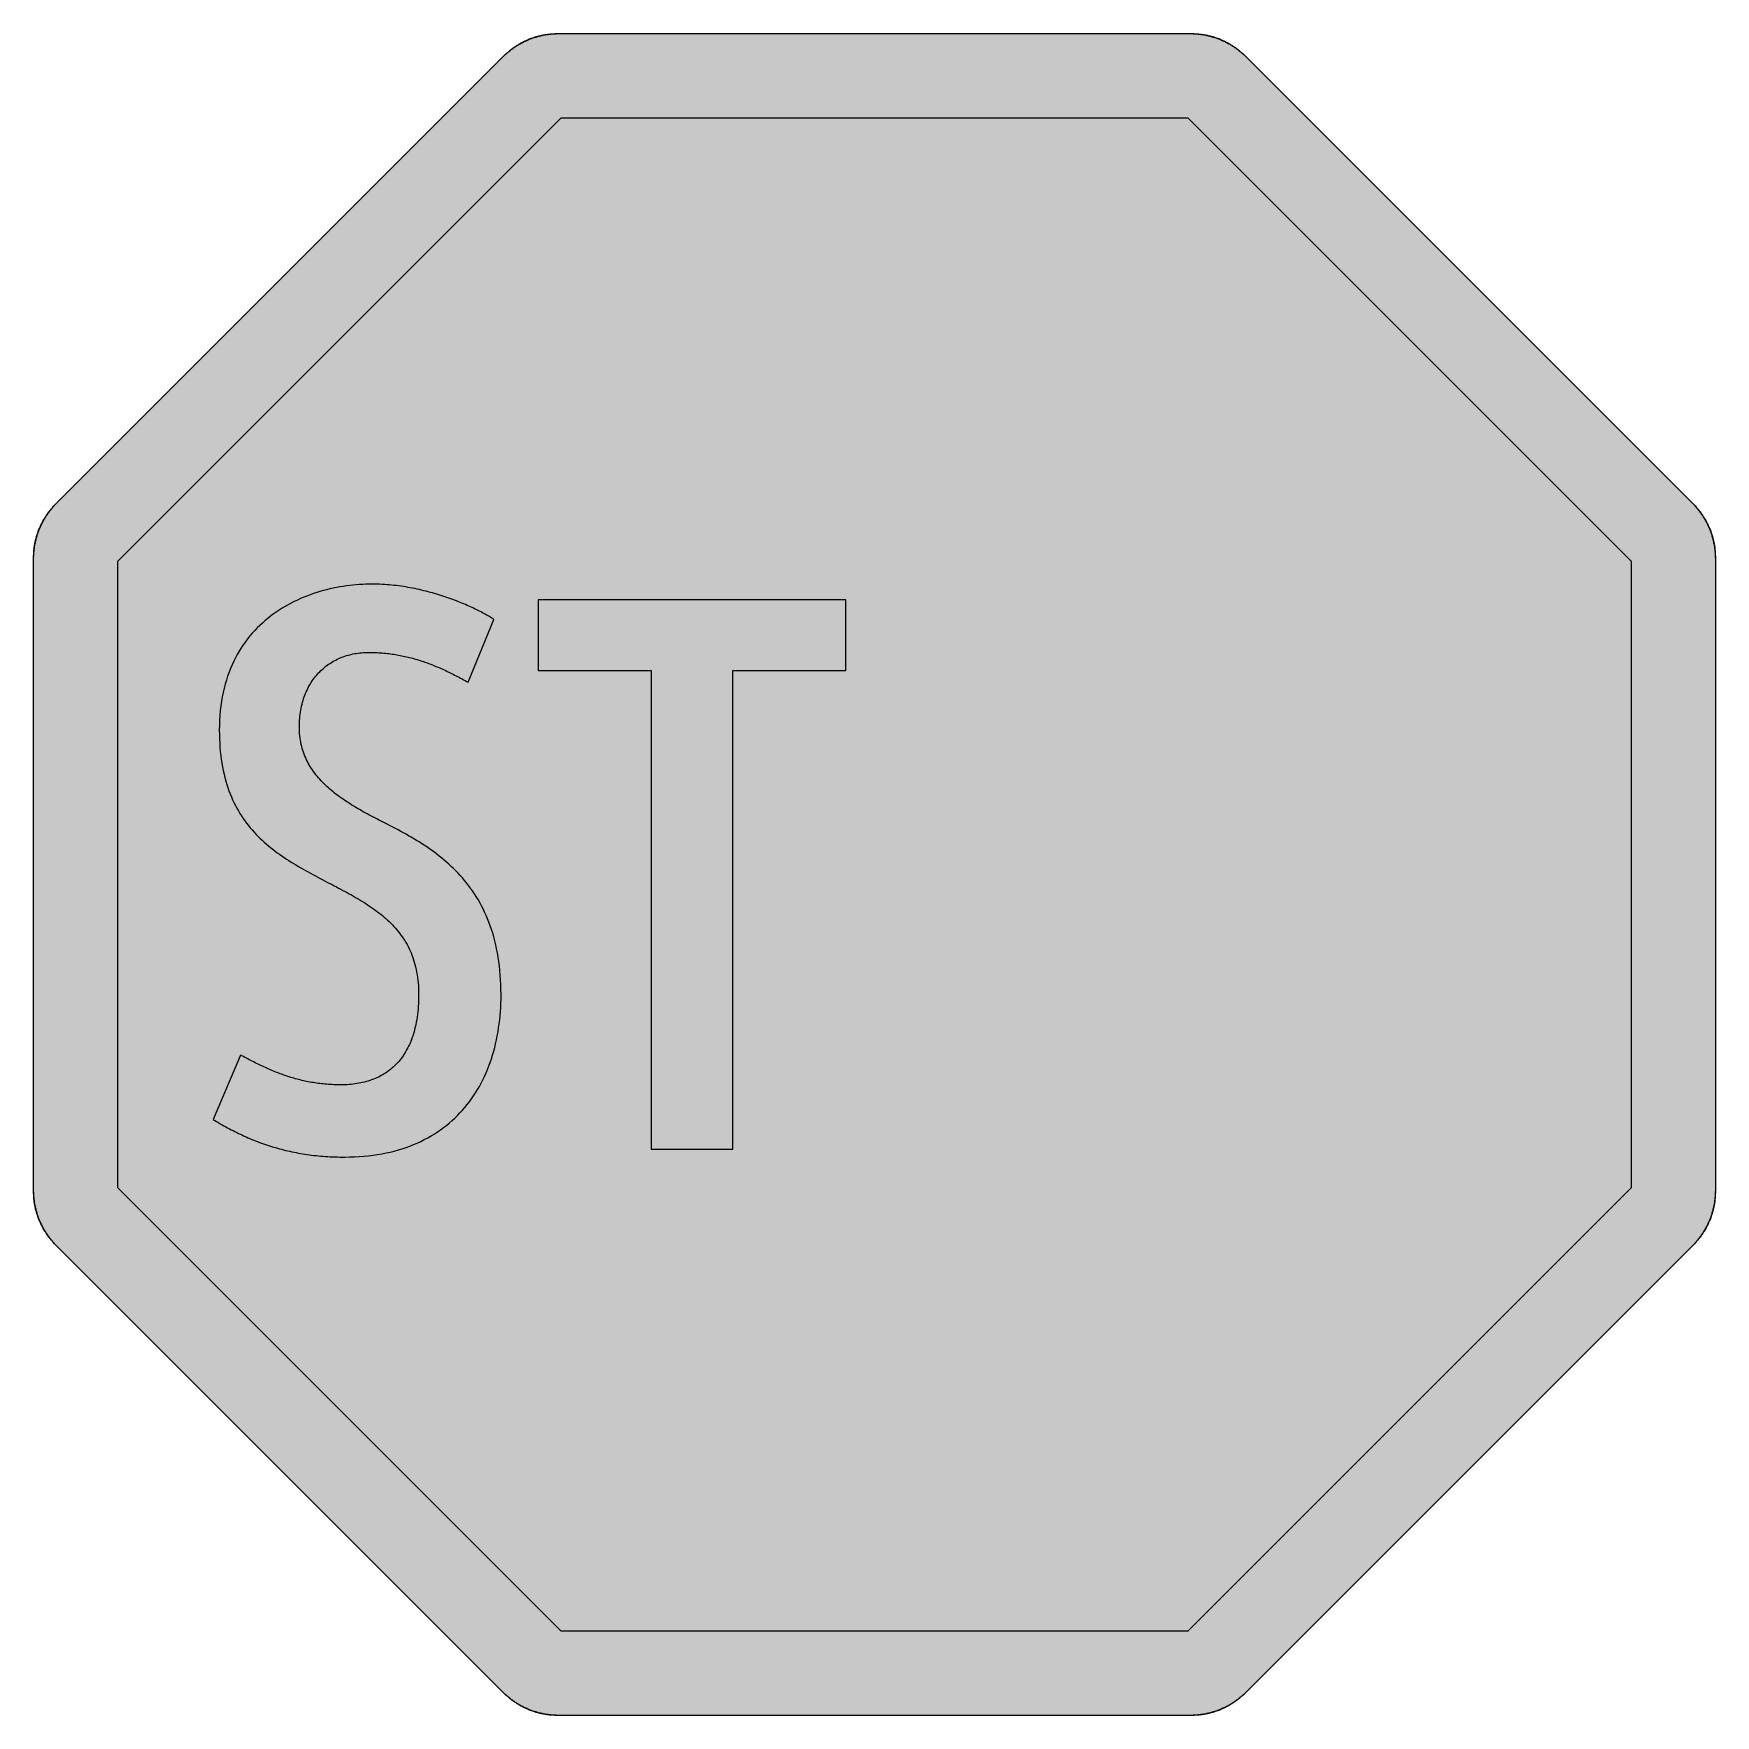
# Model space of a CAD drawing. Header units: millimetres. Extents: x 0 to 318, y 0 to 318.
import ezdxf

# ---------------------------------------------------------------- set-up
doc = ezdxf.new("R2010")
doc.units = ezdxf.units.MM

msp = doc.modelspace()

# ---------------------------------------------------------------- hatches: boundary and pattern name
for color, points in [(254, [(98.8907, 0.0536), (98.7146, 0.0533), (98.5393, 0.0559), (98.364, 0.061), (98.1888, 0.0686), (98.0161, 0.0787), (97.8408, 0.0914), (97.6681, 0.1041), (97.4954, 0.1219), (97.3226, 0.1397), (97.1499, 0.16), (96.9772, 0.1829), (96.807, 0.2057), (96.6343, 0.2337), (96.4641, 0.2616), (96.2939, 0.2921), (96.1238, 0.3251), (95.9561, 0.3607), (95.7859, 0.3988), (95.6183, 0.4369), (95.4507, 0.4775), (95.283, 0.5207), (95.1179, 0.5664), (94.9503, 0.6121), (94.7852, 0.6629), (94.6226, 0.7137), (94.4575, 0.7671), (94.295, 0.8204), (94.1324, 0.8788), (93.9698, 0.9373), (93.8098, 0.9982), (93.6498, 1.0617), (93.4898, 1.1252), (93.3323, 1.1938), (93.1748, 1.2624), (93.0173, 1.331), (92.8599, 1.4046), (92.7049, 1.4783), (92.5525, 1.5545), (92.3976, 1.6332), (92.2452, 1.7145), (92.0928, 1.7958), (91.9429, 1.8796), (91.7931, 1.966), (91.6457, 2.0523), (91.4984, 2.1438), (91.3511, 2.2352), (91.2063, 2.3266), (91.0615, 2.4232), (90.9193, 2.5197), (90.7771, 2.6187), (90.6348, 2.7178), (90.4951, 2.8194), (90.3554, 2.9235), (90.2183, 3.0302), (90.0836, 3.1369), (89.9465, 3.2461), (89.8144, 3.3579), (89.6798, 3.4722), (89.5502, 3.5865), (89.4207, 3.7033), (89.2912, 3.8202), (89.1642, 3.9395), (89.0372, 4.0615), (88.9127, 4.1859), (4.1864, 88.9134), (4.0615, 89.0372), (3.9395, 89.1642), (3.8202, 89.2912), (3.7033, 89.4182), (3.5865, 89.5502), (3.4722, 89.6798), (3.3579, 89.8144), (3.2487, 89.9465), (3.1369, 90.0811), (3.0302, 90.2183), (2.9235, 90.3554), (2.8194, 90.4951), (2.7178, 90.6348), (2.6187, 90.7745), (2.5197, 90.9168), (2.4232, 91.0615), (2.3266, 91.2063), (2.2352, 91.3511), (2.1438, 91.4984), (2.0523, 91.6457), (1.966, 91.7931), (1.8796, 91.9429), (1.7958, 92.0928), (1.7145, 92.2452), (1.6332, 92.3976), (1.5545, 92.55), (1.4783, 92.7049), (1.4046, 92.8599), (1.331, 93.0173), (1.2598, 93.1748), (1.1913, 93.3323), (1.1252, 93.4898), (1.0592, 93.6498), (0.9982, 93.8098), (0.9373, 93.9698), (0.8763, 94.1324), (0.8204, 94.295), (0.7645, 94.4575), (0.7112, 94.6226), (0.6604, 94.7852), (0.6121, 94.9503), (0.5639, 95.1179), (0.5207, 95.283), (0.4775, 95.4507), (0.4343, 95.6183), (0.3962, 95.7859), (0.3607, 95.9561), (0.3251, 96.1238), (0.2921, 96.2939), (0.2616, 96.4641), (0.2311, 96.6343), (0.2057, 96.807), (0.1803, 96.9772), (0.1575, 97.1499), (0.1372, 97.3226), (0.1194, 97.4954), (0.1041, 97.6681), (0.0889, 97.8433), (0.0787, 98.0161), (0.0686, 98.1913), (0.061, 98.364), (0.0559, 98.5393), (0.0508, 98.7146), (0.0508, 98.8898), (0.0522, 218.7152), (0.0508, 218.8896), (0.0559, 219.0648), (0.061, 219.2401), (0.0686, 219.4128), (0.0787, 219.5881), (0.0889, 219.7608), (0.1041, 219.9361), (0.1194, 220.1088), (0.1372, 220.2815), (0.1575, 220.4542), (0.1803, 220.6244), (0.2057, 220.7971), (0.2311, 220.9673), (0.2616, 221.14), (0.2921, 221.3102), (0.3251, 221.4778), (0.3607, 221.648), (0.3962, 221.8182), (0.4343, 221.9858), (0.4775, 222.1535), (0.5207, 222.3186), (0.5639, 222.4862), (0.6121, 222.6513), (0.6604, 222.8164), (0.7112, 222.9815), (0.7645, 223.1466), (0.8204, 223.3092), (0.8763, 223.4717), (0.9373, 223.6318), (0.9982, 223.7943), (1.0592, 223.9543), (1.1252, 224.1144), (1.1913, 224.2718), (1.2598, 224.4293), (1.331, 224.5868), (1.4046, 224.7417), (1.4783, 224.8967), (1.5545, 225.0516), (1.6332, 225.2066), (1.7145, 225.359), (1.7958, 225.5088), (1.8796, 225.6587), (1.966, 225.8085), (2.0523, 225.9584), (2.1438, 226.1057), (2.2352, 226.253), (2.3266, 226.3978), (2.4232, 226.5426), (2.5197, 226.6848), (2.6187, 226.8271), (2.7178, 226.9693), (2.8194, 227.109), (2.9235, 227.2462), (3.0302, 227.3833), (3.1369, 227.5205), (3.2487, 227.6551), (3.3579, 227.7897), (3.4722, 227.9218), (3.5865, 228.0539), (3.7033, 228.1834), (3.8202, 228.313), (3.9395, 228.44), (4.0615, 228.567), (4.1859, 228.6914), (88.9138, 313.4194), (89.0372, 313.5401), (89.1642, 313.6621), (89.2912, 313.784), (89.4207, 313.9008), (89.5502, 314.0177), (89.6798, 314.132), (89.8144, 314.2437), (89.9465, 314.3555), (90.0836, 314.4647), (90.2183, 314.5739), (90.3554, 314.6781), (90.4951, 314.7822), (90.6348, 314.8838), (90.7771, 314.9854), (90.9193, 315.0845), (91.0615, 315.181), (91.2063, 315.275), (91.3511, 315.3689), (91.4984, 315.4604), (91.6457, 315.5493), (91.7931, 315.6382), (91.9429, 315.7245), (92.0928, 315.8084), (92.2452, 315.8896), (92.3976, 315.9709), (92.5525, 316.0471), (92.7049, 316.1233), (92.8599, 316.1995), (93.0173, 316.2706), (93.1748, 316.3418), (93.3323, 316.4103), (93.4898, 316.4789), (93.6498, 316.5424), (93.8098, 316.6059), (93.9698, 316.6669), (94.1324, 316.7253), (94.295, 316.7837), (94.4575, 316.8371), (94.6226, 316.8904), (94.7852, 316.9412), (94.9503, 316.992), (95.1179, 317.0377), (95.283, 317.0834), (95.4507, 317.1266), (95.6183, 317.1673), (95.7859, 317.2079), (95.9561, 317.2435), (96.1238, 317.279), (96.2939, 317.312), (96.4641, 317.3425), (96.6343, 317.3705), (96.807, 317.3984), (96.9772, 317.4213), (97.1499, 317.4441), (97.3226, 317.4644), (97.4954, 317.4822), (97.6681, 317.5), (97.8408, 317.5127), (98.0161, 317.5254), (98.1888, 317.5356), (98.364, 317.5432), (98.5393, 317.5483), (98.7146, 317.5508), (98.8898, 317.5533), (218.7141, 317.5536), (218.887, 317.5508), (219.0623, 317.5483), (219.2376, 317.5432), (219.4128, 317.5356), (219.5881, 317.5254), (219.7608, 317.5127), (219.9335, 317.5), (220.1088, 317.4822), (220.2815, 317.4644), (220.4542, 317.4441), (220.6244, 317.4213), (220.7971, 317.3984), (220.9673, 317.3705), (221.1375, 317.3425), (221.3102, 317.312), (221.4778, 317.279), (221.648, 317.2435), (221.8157, 317.2079), (221.9858, 317.1673), (222.1535, 317.1266), (222.3186, 317.0834), (222.4862, 317.0377), (222.6513, 316.992), (222.8164, 316.9412), (222.9815, 316.8904), (223.1466, 316.8371), (223.3092, 316.7837), (223.4717, 316.7253), (223.6318, 316.6669), (223.7943, 316.6059), (223.9543, 316.5424), (224.1144, 316.4789), (224.2718, 316.4103), (224.4293, 316.3418), (224.5868, 316.2706), (224.7417, 316.1995), (224.8967, 316.1233), (225.0516, 316.0471), (225.2066, 315.9709), (225.359, 315.8896), (225.5088, 315.8084), (225.6612, 315.7245), (225.8085, 315.6382), (225.9584, 315.5493), (226.1057, 315.4604), (226.253, 315.3689), (226.3978, 315.275), (226.5426, 315.181), (226.6848, 315.0845), (226.8271, 314.9854), (226.9693, 314.8838), (227.109, 314.7822), (227.2462, 314.6781), (227.3859, 314.5739), (227.5205, 314.4647), (227.6551, 314.3555), (227.7897, 314.2437), (227.9218, 314.132), (228.0539, 314.0177), (228.1834, 313.9008), (228.313, 313.784), (228.44, 313.6621), (228.567, 313.5401), (228.6914, 313.4182), (313.4198, 228.6921), (313.5427, 228.567), (313.6621, 228.44), (313.784, 228.313), (313.9008, 228.1834), (314.0177, 228.0539), (314.132, 227.9218), (314.2463, 227.7897), (314.3555, 227.6551), (314.4647, 227.5205), (314.5739, 227.3833), (314.6781, 227.2462), (314.7822, 227.109), (314.8863, 226.9693), (314.9854, 226.8271), (315.0845, 226.6848), (315.181, 226.5426), (315.275, 226.3978), (315.3689, 226.253), (315.4604, 226.1057), (315.5493, 225.9584), (315.6382, 225.8085), (315.7245, 225.6587), (315.8084, 225.5088), (315.8896, 225.359), (315.9684, 225.2066), (316.0471, 225.0516), (316.1233, 224.8967), (316.1995, 224.7417), (316.2706, 224.5868), (316.3418, 224.4293), (316.4103, 224.2718), (316.4764, 224.1144), (316.5424, 223.9543), (316.6059, 223.7943), (316.6669, 223.6318), (316.7253, 223.4717), (316.7812, 223.3092), (316.8371, 223.1466), (316.8904, 222.9815), (316.9412, 222.8164), (316.9895, 222.6513), (317.0377, 222.4862), (317.0834, 222.3186), (317.1266, 222.1535), (317.1673, 221.9858), (317.2054, 221.8182), (317.2435, 221.648), (317.2765, 221.4778), (317.3095, 221.3102), (317.34, 221.14), (317.3705, 220.9673), (317.3959, 220.7971), (317.4213, 220.6244), (317.4441, 220.4542), (317.4644, 220.2815), (317.4822, 220.1088), (317.4975, 219.9361), (317.5127, 219.7608), (317.5229, 219.5881), (317.533, 219.4128), (317.5406, 219.2401), (317.5457, 219.0648), (317.5508, 218.8896), (317.5508, 218.7143), (317.5522, 98.8917), (317.5508, 98.7146), (317.5457, 98.5393), (317.5406, 98.364), (317.533, 98.1913), (317.5229, 98.0161), (317.5127, 97.8433), (317.4975, 97.6681), (317.4822, 97.4954), (317.4644, 97.3226), (317.4441, 97.1499), (317.4213, 96.9772), (317.3959, 96.807), (317.3705, 96.6343), (317.34, 96.4641), (317.3095, 96.2939), (317.2765, 96.1238), (317.2435, 95.9561), (317.2054, 95.7859), (317.1673, 95.6183), (317.1266, 95.4507), (317.0834, 95.283), (317.0377, 95.1179), (316.9895, 94.9503), (316.9412, 94.7852), (316.8904, 94.6226), (316.8371, 94.4575), (316.7812, 94.295), (316.7253, 94.1324), (316.6669, 93.9698), (316.6059, 93.8098), (316.5424, 93.6498), (316.4764, 93.4898), (316.4103, 93.3323), (316.3418, 93.1748), (316.2706, 93.0173), (316.1995, 92.8599), (316.1233, 92.7049), (316.0471, 92.55), (315.9684, 92.3976), (315.8896, 92.2452), (315.8084, 92.0928), (315.7245, 91.9429), (315.6382, 91.7931), (315.5493, 91.6457), (315.4604, 91.4984), (315.3689, 91.3511), (315.275, 91.2063), (315.181, 91.0615), (315.0845, 90.9168), (314.9854, 90.7745), (314.8863, 90.6348), (314.7822, 90.4951), (314.6781, 90.3554), (314.5739, 90.2183), (314.4647, 90.0811), (314.3555, 89.9465), (314.2463, 89.8144), (314.132, 89.6798), (314.0177, 89.5502), (313.9008, 89.4182), (313.784, 89.2912), (313.6621, 89.1642), (313.5427, 89.0372), (313.4182, 88.9127), (228.6924, 4.186), (228.567, 4.0615), (228.44, 3.9395), (228.313, 3.8202), (228.1834, 3.7033), (228.0539, 3.5865), (227.9218, 3.4722), (227.7897, 3.3579), (227.6551, 3.2461), (227.5205, 3.1369), (227.3859, 3.0302), (227.2462, 2.9235), (227.109, 2.8194), (226.9693, 2.7178), (226.8271, 2.6187), (226.6848, 2.5197), (226.5426, 2.4232), (226.3978, 2.3266), (226.253, 2.2352), (226.1057, 2.1438), (225.9584, 2.0523), (225.8085, 1.966), (225.6612, 1.8796), (225.5088, 1.7958), (225.359, 1.7145), (225.2066, 1.6332), (225.0516, 1.5545), (224.8967, 1.4783), (224.7417, 1.4046), (224.5868, 1.331), (224.4293, 1.2624), (224.2718, 1.1938), (224.1144, 1.1252), (223.9543, 1.0617), (223.7943, 0.9982), (223.6318, 0.9373), (223.4717, 0.8788), (223.3092, 0.8204), (223.1466, 0.7671), (222.9815, 0.7137), (222.8164, 0.6629), (222.6513, 0.6121), (222.4862, 0.5664), (222.3186, 0.5207), (222.1535, 0.4775), (221.9858, 0.4369), (221.8157, 0.3988), (221.648, 0.3607), (221.4778, 0.3251), (221.3102, 0.2921), (221.1375, 0.2616), (220.9673, 0.2337), (220.7971, 0.2057), (220.6244, 0.1829), (220.4542, 0.16), (220.2815, 0.1397), (220.1088, 0.1219), (219.9335, 0.1041), (219.7608, 0.0914), (219.5881, 0.0787), (219.4128, 0.0686), (219.2376, 0.061), (219.0623, 0.0559), (218.887, 0.0533), (218.7118, 0.0533)]), (254, [(99.1842, 0.0536), (98.999, 0.0533), (98.8162, 0.0559), (98.6307, 0.0635), (98.4479, 0.0711), (98.265, 0.0813), (98.0821, 0.094), (97.8992, 0.1067), (97.7189, 0.1245), (97.536, 0.1448), (97.3557, 0.1651), (97.1753, 0.188), (96.995, 0.2134), (96.8146, 0.2413), (96.6368, 0.2718), (96.4565, 0.3048), (96.2787, 0.3404), (96.1009, 0.3759), (95.9231, 0.414), (95.7478, 0.4547), (95.57, 0.4978), (95.3948, 0.5436), (95.2221, 0.5918), (95.0468, 0.6401), (94.8741, 0.6934), (94.7014, 0.7468), (94.5286, 0.8026), (94.3585, 0.8585), (94.1857, 0.9195), (94.0181, 0.9804), (93.8479, 1.0465), (93.6803, 1.1125), (93.5126, 1.1786), (93.345, 1.2497), (93.1799, 1.3208), (93.0148, 1.397), (92.8522, 1.4732), (92.6897, 1.5494), (92.5271, 1.6307), (92.3646, 1.712), (92.2045, 1.7983), (92.0471, 1.8821), (91.887, 1.971), (91.7321, 2.0625), (91.5746, 2.1539), (91.4197, 2.2479), (91.2673, 2.3444), (91.1149, 2.4409), (90.9625, 2.54), (90.8126, 2.6416), (90.6628, 2.7457), (90.5154, 2.8524), (90.3681, 2.9591), (90.2208, 3.0683), (90.0786, 3.1801), (89.9338, 3.2918), (89.7915, 3.4061), (89.6518, 3.523), (89.5121, 3.6424), (89.375, 3.7617), (89.2378, 3.8837), (89.1032, 4.0081), (88.9686, 4.1351), (88.8365, 4.2621), (88.707, 4.3917), (4.3931, 88.7067), (4.2621, 88.8365), (4.1351, 88.9686), (4.0081, 89.1032), (3.8862, 89.2378), (3.7617, 89.375), (3.6424, 89.5121), (3.523, 89.6518), (3.4061, 89.7915), (3.2918, 89.9338), (3.1801, 90.076), (3.0683, 90.2208), (2.9591, 90.3681), (2.8524, 90.5129), (2.7457, 90.6628), (2.6416, 90.8126), (2.54, 90.9625), (2.4409, 91.1123), (2.3444, 91.2673), (2.2479, 91.4197), (2.1539, 91.5746), (2.0625, 91.7321), (1.971, 91.887), (1.8821, 92.0471), (1.7958, 92.2045), (1.712, 92.3646), (1.6307, 92.5271), (1.5494, 92.6871), (1.4732, 92.8522), (1.3945, 93.0148), (1.3208, 93.1799), (1.2497, 93.345), (1.1786, 93.5126), (1.11, 93.6803), (1.0439, 93.8479), (0.9804, 94.0156), (0.9195, 94.1857), (0.8585, 94.3559), (0.8001, 94.5286), (0.7442, 94.7014), (0.6909, 94.8741), (0.6401, 95.0468), (0.5893, 95.2195), (0.5436, 95.3948), (0.4978, 95.57), (0.4547, 95.7478), (0.414, 95.9231), (0.3759, 96.1009), (0.3378, 96.2787), (0.3048, 96.4565), (0.2718, 96.6343), (0.2413, 96.8146), (0.2134, 96.995), (0.188, 97.1753), (0.1651, 97.3557), (0.1422, 97.536), (0.1245, 97.7189), (0.1067, 97.8992), (0.0914, 98.0821), (0.0787, 98.265), (0.0686, 98.4479), (0.061, 98.6307), (0.0559, 98.8162), (0.0533, 98.999), (0.0508, 99.1819), (0.0522, 218.4216), (0.0533, 218.6051), (0.0559, 218.788), (0.061, 218.9709), (0.0686, 219.1563), (0.0787, 219.3392), (0.0914, 219.5195), (0.1067, 219.7024), (0.1245, 219.8853), (0.1422, 220.0656), (0.1651, 220.2485), (0.188, 220.4288), (0.2134, 220.6092), (0.2413, 220.7895), (0.2718, 220.9673), (0.3048, 221.1476), (0.3378, 221.3254), (0.3759, 221.5032), (0.414, 221.6785), (0.4547, 221.8563), (0.4978, 222.0316), (0.5436, 222.2068), (0.5893, 222.3821), (0.6401, 222.5573), (0.6909, 222.7301), (0.7442, 222.9028), (0.8001, 223.0755), (0.8585, 223.2457), (0.9195, 223.4159), (0.9804, 223.586), (1.0439, 223.7562), (1.11, 223.9239), (1.1786, 224.0915), (1.2497, 224.2566), (1.3208, 224.4242), (1.3945, 224.5868), (1.4732, 224.7519), (1.5494, 224.9145), (1.6307, 225.077), (1.712, 225.237), (1.7958, 225.3971), (1.8821, 225.5571), (1.971, 225.7146), (2.0625, 225.872), (2.1539, 226.027), (2.2479, 226.1819), (2.3444, 226.3369), (2.4409, 226.4893), (2.54, 226.6417), (2.6416, 226.7915), (2.7457, 226.9414), (2.8524, 227.0887), (2.9591, 227.236), (3.0683, 227.3808), (3.1801, 227.5256), (3.2918, 227.6678), (3.4061, 227.8101), (3.523, 227.9523), (3.6424, 228.092), (3.7617, 228.2292), (3.8862, 228.3663), (4.0081, 228.5009), (4.1351, 228.633), (4.2621, 228.7676), (4.3917, 228.8972), (88.707, 313.2127), (88.8365, 313.342), (88.9686, 313.469), (89.1032, 313.5935), (89.2378, 313.7179), (89.375, 313.8399), (89.5121, 313.9618), (89.6518, 314.0786), (89.7915, 314.1955), (89.9338, 314.3098), (90.0786, 314.4241), (90.2208, 314.5358), (90.3681, 314.645), (90.5154, 314.7517), (90.6628, 314.8559), (90.8126, 314.96), (90.9625, 315.0616), (91.1149, 315.1632), (91.2673, 315.2597), (91.4197, 315.3562), (91.5746, 315.4502), (91.7321, 315.5417), (91.887, 315.6331), (92.0471, 315.7195), (92.2045, 315.8058), (92.3646, 315.8896), (92.5271, 315.9735), (92.6897, 316.0522), (92.8522, 316.1309), (93.0148, 316.2071), (93.1799, 316.2808), (93.345, 316.3545), (93.5126, 316.423), (93.6803, 316.4916), (93.8479, 316.5577), (94.0181, 316.6237), (94.1857, 316.6847), (94.3585, 316.7456), (94.5286, 316.8015), (94.7014, 316.8574), (94.8741, 316.9107), (95.0468, 316.9641), (95.2221, 317.0123), (95.3948, 317.0606), (95.57, 317.1063), (95.7478, 317.1495), (95.9231, 317.1901), (96.1009, 317.2282), (96.2787, 317.2638), (96.4565, 317.2993), (96.6368, 317.3324), (96.8146, 317.3628), (96.995, 317.3908), (97.1753, 317.4162), (97.3557, 317.439), (97.536, 317.4619), (97.7189, 317.4797), (97.8992, 317.4975), (98.0821, 317.5127), (98.265, 317.5229), (98.4479, 317.533), (98.6307, 317.5432), (98.8162, 317.5483), (98.999, 317.5508), (99.1819, 317.5533), (218.4217, 317.5536), (218.6051, 317.5508), (218.788, 317.5483), (218.9709, 317.5432), (219.1563, 317.533), (219.3392, 317.5229), (219.522, 317.5127), (219.7024, 317.4975), (219.8853, 317.4797), (220.0656, 317.4619), (220.2485, 317.439), (220.4288, 317.4162), (220.6092, 317.3908), (220.7895, 317.3628), (220.9673, 317.3324), (221.1476, 317.2993), (221.3254, 317.2638), (221.5032, 317.2282), (221.681, 317.1901), (221.8563, 317.1495), (222.0316, 317.1063), (222.2068, 317.0606), (222.3821, 317.0123), (222.5573, 316.9641), (222.7301, 316.9107), (222.9028, 316.8574), (223.0755, 316.8015), (223.2457, 316.7456), (223.4159, 316.6847), (223.586, 316.6237), (223.7562, 316.5577), (223.9239, 316.4916), (224.0915, 316.423), (224.2566, 316.3545), (224.4242, 316.2808), (224.5893, 316.2071), (224.7519, 316.1309), (224.9145, 316.0522), (225.077, 315.9735), (225.237, 315.8896), (225.3971, 315.8058), (225.5571, 315.7195), (225.7146, 315.6331), (225.872, 315.5417), (226.0295, 315.4502), (226.1845, 315.3562), (226.3369, 315.2597), (226.4893, 315.1632), (226.6417, 315.0616), (226.7915, 314.96), (226.9414, 314.8559), (227.0887, 314.7517), (227.236, 314.645), (227.3808, 314.5358), (227.5256, 314.4241), (227.6704, 314.3098), (227.8101, 314.1955), (227.9523, 314.0786), (228.092, 313.9618), (228.2292, 313.8399), (228.3663, 313.7179), (228.5009, 313.5935), (228.6356, 313.469), (228.7676, 313.342), (228.8972, 313.2125), (313.2131, 228.8988), (313.342, 228.7676), (313.469, 228.633), (313.5935, 228.5009), (313.7179, 228.3663), (313.8399, 228.2292), (313.9618, 228.092), (314.0786, 227.9523), (314.1955, 227.8101), (314.3123, 227.6678), (314.4241, 227.5256), (314.5358, 227.3808), (314.645, 227.236), (314.7517, 227.0887), (314.8584, 226.9414), (314.96, 226.7915), (315.0616, 226.6417), (315.1632, 226.4893), (315.2597, 226.3369), (315.3562, 226.1819), (315.4502, 226.027), (315.5417, 225.872), (315.6331, 225.7146), (315.7195, 225.5571), (315.8058, 225.3971), (315.8896, 225.237), (315.9735, 225.077), (316.0522, 224.9145), (316.1309, 224.7519), (316.2071, 224.5868), (316.2808, 224.4242), (316.3545, 224.2566), (316.423, 224.0915), (316.4916, 223.9239), (316.5577, 223.7562), (316.6212, 223.586), (316.6847, 223.4159), (316.7431, 223.2457), (316.8015, 223.0755), (316.8574, 222.9028), (316.9107, 222.7301), (316.9615, 222.5573), (317.0123, 222.3821), (317.058, 222.2068), (317.1038, 222.0316), (317.1469, 221.8563), (317.1876, 221.6785), (317.2282, 221.5032), (317.2638, 221.3254), (317.2993, 221.1476), (317.3298, 220.9673), (317.3603, 220.7895), (317.3882, 220.6092), (317.4136, 220.4288), (317.439, 220.2485), (317.4594, 220.0656), (317.4797, 219.8853), (317.4949, 219.7024), (317.5102, 219.5195), (317.5229, 219.3392), (317.533, 219.1563), (317.5406, 218.9709), (317.5457, 218.788), (317.5508, 218.6051), (317.5508, 218.4197), (317.5522, 99.1842), (317.5508, 98.999), (317.5457, 98.8162), (317.5406, 98.6307), (317.533, 98.4479), (317.5229, 98.265), (317.5102, 98.0821), (317.4949, 97.8992), (317.4797, 97.7189), (317.4594, 97.536), (317.439, 97.3557), (317.4136, 97.1753), (317.3882, 96.995), (317.3603, 96.8146), (317.3298, 96.6343), (317.2993, 96.4565), (317.2638, 96.2787), (317.2282, 96.1009), (317.1876, 95.9231), (317.1469, 95.7478), (317.1038, 95.57), (317.058, 95.3948), (317.0123, 95.2195), (316.9615, 95.0468), (316.9107, 94.8741), (316.8574, 94.7014), (316.8015, 94.5286), (316.7431, 94.3559), (316.6847, 94.1857), (316.6212, 94.0156), (316.5577, 93.8479), (316.4916, 93.6803), (316.423, 93.5126), (316.3545, 93.345), (316.2808, 93.1799), (316.2071, 93.0148), (316.1309, 92.8522), (316.0522, 92.6871), (315.9735, 92.5271), (315.8896, 92.3646), (315.8058, 92.2045), (315.7195, 92.0471), (315.6331, 91.887), (315.5417, 91.7321), (315.4502, 91.5746), (315.3562, 91.4197), (315.2597, 91.2673), (315.1632, 91.1123), (315.0616, 90.9625), (314.96, 90.8126), (314.8584, 90.6628), (314.7517, 90.5129), (314.645, 90.3681), (314.5358, 90.2208), (314.4241, 90.076), (314.3123, 89.9338), (314.1955, 89.7915), (314.0786, 89.6518), (313.9618, 89.5121), (313.8399, 89.375), (313.7179, 89.2378), (313.5935, 89.1032), (313.469, 88.9686), (313.342, 88.8365), (313.2125, 88.7044), (228.8992, 4.3928), (228.7676, 4.2621), (228.6356, 4.1351), (228.5009, 4.0081), (228.3663, 3.8837), (228.2292, 3.7617), (228.092, 3.6424), (227.9523, 3.523), (227.8101, 3.4061), (227.6704, 3.2918), (227.5256, 3.1801), (227.3808, 3.0683), (227.236, 2.9591), (227.0887, 2.8524), (226.9414, 2.7457), (226.7915, 2.6416), (226.6417, 2.54), (226.4893, 2.4409), (226.3369, 2.3444), (226.1845, 2.2479), (226.0295, 2.1539), (225.872, 2.0625), (225.7146, 1.971), (225.5571, 1.8821), (225.3971, 1.7983), (225.237, 1.712), (225.077, 1.6307), (224.9145, 1.5494), (224.7519, 1.4732), (224.5893, 1.397), (224.4242, 1.3208), (224.2566, 1.2497), (224.0915, 1.1786), (223.9239, 1.1125), (223.7562, 1.0465), (223.586, 0.9804), (223.4159, 0.9195), (223.2457, 0.8585), (223.0755, 0.8026), (222.9028, 0.7468), (222.7301, 0.6934), (222.5573, 0.6401), (222.3821, 0.5918), (222.2068, 0.5436), (222.0316, 0.4978), (221.8563, 0.4547), (221.681, 0.414), (221.5032, 0.3759), (221.3254, 0.3404), (221.1476, 0.3048), (220.9673, 0.2718), (220.7895, 0.2413), (220.6092, 0.2134), (220.4288, 0.188), (220.2485, 0.1651), (220.0656, 0.1448), (219.8853, 0.1245), (219.7024, 0.1067), (219.522, 0.094), (219.3392, 0.0813), (219.1563, 0.0711), (218.9709, 0.0635), (218.788, 0.0559), (218.6051, 0.0533), (218.4197, 0.0533)]), (22, [(99.6227, 15.9286), (15.9272, 99.6223), (15.9272, 217.9832), (99.6227, 301.6786), (217.9835, 301.6786), (301.6772, 217.9832), (301.6772, 99.6223), (217.9835, 15.9286)]), (254, [(58.0704, 119.0939), (57.724, 119.0955), (57.3786, 119.1006), (57.0382, 119.1082), (56.7004, 119.1209), (56.3651, 119.1362), (56.0299, 119.1539), (55.6997, 119.1768), (55.3695, 119.1997), (55.0443, 119.2301), (54.7192, 119.2606), (54.3966, 119.2962), (54.0766, 119.3317), (53.7566, 119.3724), (53.4416, 119.4181), (53.1266, 119.4638), (52.8142, 119.5146), (52.5043, 119.5654), (52.1945, 119.6213), (51.8871, 119.6797), (51.5823, 119.7407), (51.2775, 119.8067), (50.9753, 119.8728), (50.6755, 119.9413), (50.3758, 120.015), (50.0786, 120.0887), (49.7815, 120.1674), (49.4868, 120.2461), (49.1922, 120.33), (48.9001, 120.4138), (48.6105, 120.5027), (48.321, 120.5916), (48.0314, 120.6856), (47.7444, 120.7795), (47.4574, 120.8786), (47.1703, 120.9777), (46.8859, 121.0793), (46.6039, 121.1834), (46.3194, 121.2901), (46.0375, 121.3993), (45.7556, 121.5085), (45.4762, 121.6228), (45.1968, 121.7371), (44.9174, 121.854), (44.638, 121.9733), (44.3586, 122.0927), (44.0817, 122.2172), (43.8048, 122.3416), (43.5254, 122.4686), (43.2486, 122.5956), (42.9743, 122.7277), (42.6974, 122.8598), (42.4205, 122.9919), (42.1462, 123.129), (41.8694, 123.2662), (41.5925, 123.4059), (41.3182, 123.5456), (41.0413, 123.6878), (40.7645, 123.8301), (40.4901, 123.9774), (40.2133, 124.1222), (39.9364, 124.272), (39.6596, 124.4194), (39.3827, 124.5718), (39.1058, 124.7242), (33.9203, 112.5746), (34.2595, 112.3671), (34.5999, 112.1613), (34.9428, 111.9607), (35.2831, 111.76), (35.626, 111.5644), (35.9715, 111.3714), (36.3144, 111.1809), (36.6598, 110.9929), (37.0053, 110.805), (37.3532, 110.6246), (37.6987, 110.4443), (38.0492, 110.2665), (38.3972, 110.0912), (38.7502, 109.921), (39.1008, 109.7534), (39.4538, 109.5883), (39.8094, 109.4232), (40.165, 109.2657), (40.5206, 109.1082), (40.8788, 108.9533), (41.2394, 108.8034), (41.6001, 108.6561), (41.9633, 108.5113), (42.3291, 108.3691), (42.6949, 108.2319), (43.0632, 108.0948), (43.4315, 107.9627), (43.8048, 107.8357), (44.1782, 107.7087), (44.5516, 107.5868), (44.9301, 107.4674), (45.3085, 107.3506), (45.6895, 107.2363), (46.0731, 107.127), (46.4591, 107.0204), (46.8478, 106.9188), (47.2364, 106.8197), (47.6301, 106.7232), (48.0238, 106.6292), (48.4226, 106.5403), (48.8213, 106.4539), (49.2227, 106.3701), (49.6291, 106.2914), (50.0355, 106.2152), (50.4444, 106.1441), (50.8584, 106.0755), (51.2724, 106.0094), (51.6915, 105.9485), (52.1132, 105.8901), (52.5374, 105.8342), (52.9641, 105.7834), (53.3933, 105.7377), (53.8277, 105.6919), (54.2646, 105.6538), (54.704, 105.6157), (55.1459, 105.5853), (55.593, 105.5548), (56.0426, 105.5294), (56.4947, 105.5091), (56.9493, 105.4913), (57.4091, 105.4786), (57.8739, 105.4684), (58.3413, 105.4633), (58.8112, 105.4608), (59.7332, 105.471), (60.6425, 105.4989), (61.534, 105.5472), (62.4129, 105.6157), (63.2765, 105.6996), (64.1248, 105.8037), (64.958, 105.9282), (65.7784, 106.0679), (66.581, 106.2253), (67.371, 106.4031), (68.1457, 106.5962), (68.9051, 106.807), (69.6493, 107.0331), (70.3783, 107.2769), (71.0921, 107.5385), (71.7931, 107.8154), (72.4789, 108.1075), (73.1495, 108.4174), (73.8048, 108.7425), (74.4474, 109.0828), (75.0722, 109.4384), (75.6844, 109.8093), (76.2813, 110.1954), (76.8655, 110.5941), (77.4319, 111.0082), (77.9856, 111.4374), (78.5241, 111.8794), (79.0473, 112.3366), (79.5579, 112.8065), (80.0532, 113.2891), (80.5332, 113.7869), (80.9981, 114.2949), (81.4502, 114.8182), (81.8845, 115.3516), (82.3087, 115.8977), (82.7151, 116.4565), (83.1088, 117.028), (83.4873, 117.6096), (83.8505, 118.204), (84.201, 118.8085), (84.5363, 119.4257), (84.8563, 120.0531), (85.1637, 120.6881), (85.4558, 121.3358), (85.7326, 121.9937), (85.9968, 122.6617), (86.2457, 123.3399), (86.4794, 124.0257), (86.7004, 124.7216), (86.9061, 125.4277), (87.0991, 126.1415), (87.2744, 126.8654), (87.4395, 127.5944), (87.5868, 128.3335), (87.7214, 129.0828), (87.8434, 129.8372), (87.9475, 130.5992), (88.0415, 131.3688), (88.1177, 132.146), (88.1812, 132.9309), (88.232, 133.7208), (88.2675, 134.5184), (88.2879, 135.3236), (88.2955, 136.1313), (88.2853, 137.0813), (88.2599, 138.0109), (88.2167, 138.9202), (88.1583, 139.8118), (88.0821, 140.683), (87.9907, 141.5364), (87.8815, 142.3721), (87.7595, 143.19), (87.6198, 143.9901), (87.4674, 144.7749), (87.2998, 145.5395), (87.1195, 146.2888), (86.9239, 147.0203), (86.7156, 147.7366), (86.4921, 148.4376), (86.2584, 149.1234), (86.0095, 149.7914), (85.7504, 150.4442), (85.4786, 151.0843), (85.1941, 151.7091), (84.8995, 152.3187), (84.5947, 152.9131), (84.2772, 153.4947), (83.9521, 154.0637), (83.6143, 154.62), (83.2663, 155.161), (82.9107, 155.6893), (82.5449, 156.2075), (82.1715, 156.7104), (81.788, 157.2031), (81.3968, 157.6832), (80.9981, 158.1531), (80.5917, 158.6103), (80.1776, 159.0599), (79.756, 159.4942), (79.3293, 159.9209), (78.8949, 160.3375), (78.4555, 160.7439), (78.011, 161.1401), (77.5589, 161.5288), (77.1042, 161.9047), (76.642, 162.2755), (76.1771, 162.6362), (75.7072, 162.9893), (75.2348, 163.3347), (74.7573, 163.67), (74.2772, 164.0002), (73.7946, 164.3228), (73.3069, 164.6403), (72.8193, 164.9476), (72.329, 165.2499), (71.8388, 165.547), (71.3461, 165.8391), (70.8508, 166.1236), (70.358, 166.403), (69.8627, 166.6773), (69.3674, 166.9491), (68.8721, 167.2133), (68.3768, 167.4749), (67.884, 167.734), (67.3913, 167.988), (66.8985, 168.2369), (66.4108, 168.4858), (65.9232, 168.7297), (65.5549, 168.9176), (65.1866, 169.1056), (64.8183, 169.2961), (64.4525, 169.4866), (64.0867, 169.6796), (63.721, 169.8727), (63.3552, 170.0682), (62.992, 170.2664), (62.6313, 170.4645), (62.2706, 170.6626), (61.9125, 170.8658), (61.5569, 171.069), (61.2038, 171.2747), (60.8508, 171.483), (60.5028, 171.6938), (60.1548, 171.9047), (59.8119, 172.1206), (59.4716, 172.3365), (59.1337, 172.5574), (58.801, 172.7784), (58.4708, 173.0045), (58.1431, 173.2331), (57.8206, 173.4642), (57.5031, 173.6979), (57.1881, 173.9367), (56.8782, 174.1754), (56.5734, 174.4193), (56.2737, 174.6682), (55.9791, 174.9171), (55.6895, 175.1736), (55.405, 175.4302), (55.1256, 175.6918), (54.8513, 175.9585), (54.5846, 176.2277), (54.323, 176.5021), (54.069, 176.7815), (53.8201, 177.0634), (53.5788, 177.3504), (53.3425, 177.6425), (53.1165, 177.9372), (52.8955, 178.2369), (52.6821, 178.5442), (52.4764, 178.8541), (52.2783, 179.1691), (52.0878, 179.4891), (51.9049, 179.8142), (51.7322, 180.1444), (51.5671, 180.4797), (51.4096, 180.8226), (51.2623, 181.168), (51.1226, 181.5211), (50.993, 181.8792), (50.8737, 182.2425), (50.7619, 182.6133), (50.6603, 182.9892), (50.5689, 183.3702), (50.4901, 183.7588), (50.419, 184.1525), (50.358, 184.5539), (50.3072, 184.9603), (50.2691, 185.3743), (50.2412, 185.7959), (50.2234, 186.2226), (50.2183, 186.657), (50.2209, 187.0786), (50.2336, 187.4926), (50.2564, 187.9016), (50.2844, 188.3054), (50.3225, 188.7017), (50.3707, 189.0928), (50.4241, 189.4764), (50.485, 189.8574), (50.5562, 190.2308), (50.6324, 190.5965), (50.7187, 190.9572), (50.8102, 191.3128), (50.9118, 191.6608), (51.0184, 192.0037), (51.1327, 192.339), (51.2547, 192.6692), (51.3842, 192.9917), (51.5188, 193.3092), (51.6611, 193.6217), (51.8084, 193.9265), (51.9633, 194.2262), (52.1259, 194.5183), (52.2935, 194.8028), (52.4688, 195.0822), (52.6466, 195.3565), (52.8345, 195.6232), (53.025, 195.8823), (53.2232, 196.1363), (53.4264, 196.3826), (53.6346, 196.6239), (53.8505, 196.8576), (54.069, 197.0837), (54.295, 197.3047), (54.5236, 197.518), (54.7599, 197.7263), (54.9986, 197.927), (55.2425, 198.12), (55.4939, 198.308), (55.7454, 198.4883), (56.0045, 198.6636), (56.2686, 198.8287), (56.5353, 198.9887), (56.8046, 199.1436), (57.0789, 199.2884), (57.3583, 199.4281), (57.6428, 199.5602), (57.9272, 199.6872), (58.2168, 199.804), (58.5114, 199.9158), (58.8086, 200.0199), (59.1083, 200.119), (59.4106, 200.2079), (59.7179, 200.2917), (60.0253, 200.3679), (60.3377, 200.4365), (60.6527, 200.5), (60.9702, 200.5533), (61.2902, 200.6016), (61.6128, 200.6422), (61.9379, 200.6752), (62.263, 200.7006), (62.5907, 200.7184), (62.9234, 200.7286), (63.2562, 200.7337), (63.5864, 200.7311), (63.9166, 200.726), (64.2468, 200.7184), (64.5719, 200.7083), (64.8945, 200.693), (65.217, 200.6752), (65.5371, 200.6549), (65.8571, 200.6321), (66.1721, 200.6041), (66.487, 200.5736), (66.7995, 200.5406), (67.1119, 200.5051), (67.4218, 200.467), (67.7291, 200.4238), (68.0364, 200.3806), (68.3412, 200.3323), (68.646, 200.2815), (68.9483, 200.2282), (69.248, 200.1723), (69.5477, 200.1139), (69.8449, 200.0529), (70.1421, 199.9869), (70.4393, 199.9209), (70.7314, 199.8497), (71.026, 199.7786), (71.3181, 199.7024), (71.6102, 199.6237), (71.8998, 199.5424), (72.1893, 199.4611), (72.4789, 199.3748), (72.7659, 199.2859), (73.0529, 199.197), (73.34, 199.103), (73.6244, 199.0065), (73.9089, 198.9074), (74.1934, 198.8083), (74.4779, 198.7042), (74.7598, 198.6001), (75.0418, 198.4908), (75.3237, 198.3816), (75.6056, 198.2699), (75.8876, 198.1556), (76.167, 198.0387), (76.4489, 197.9193), (76.7283, 197.7974), (77.0103, 197.673), (77.2897, 197.5485), (77.5691, 197.419), (77.851, 197.2894), (78.1304, 197.1573), (78.4098, 197.0227), (78.6892, 196.8881), (78.9711, 196.7484), (79.2505, 196.6087), (79.5299, 196.4665), (79.8119, 196.3217), (80.0938, 196.1769), (80.3758, 196.0296), (80.6577, 195.8797), (80.9396, 195.7273), (81.2216, 195.5749), (81.5061, 195.4174), (81.788, 195.2625), (82.0725, 195.1025), (86.964, 206.9578), (86.7791, 207.076), (86.5861, 207.198), (86.3854, 207.3199), (86.1771, 207.4469), (85.9612, 207.5739), (85.7377, 207.7034), (85.5091, 207.833), (85.2703, 207.965), (85.0265, 208.0997), (84.775, 208.2343), (84.516, 208.3714), (84.2493, 208.5061), (83.9775, 208.6458), (83.7006, 208.7829), (83.4161, 208.9226), (83.124, 209.0598), (82.8269, 209.1995), (82.5221, 209.3392), (82.2147, 209.4789), (81.8972, 209.6186), (81.5772, 209.7583), (81.2495, 209.898), (80.9193, 210.0351), (80.5815, 210.1723), (80.2386, 210.3095), (79.8906, 210.4466), (79.5376, 210.5812), (79.1794, 210.7133), (78.8162, 210.8454), (78.4504, 210.9775), (78.0771, 211.107), (77.7011, 211.234), (77.3201, 211.361), (76.9366, 211.4829), (76.548, 211.6049), (76.1543, 211.7242), (75.758, 211.8411), (75.3567, 211.9579), (74.9529, 212.0697), (74.5439, 212.1789), (74.1324, 212.2856), (73.7184, 212.3872), (73.3019, 212.4888), (72.8802, 212.5853), (72.456, 212.6767), (72.0293, 212.7682), (71.6001, 212.8545), (71.1683, 212.9358), (70.7339, 213.0146), (70.297, 213.0882), (69.8576, 213.1593), (69.4157, 213.2228), (68.9737, 213.2838), (68.5292, 213.3422), (68.0822, 213.393), (67.6326, 213.4413), (67.183, 213.4819), (66.7309, 213.5175), (66.2762, 213.5505), (65.8241, 213.5759), (65.3669, 213.5962), (64.9122, 213.6115), (64.455, 213.6191), (63.9953, 213.6242), (63.3959, 213.6191), (62.7913, 213.6038), (62.1843, 213.5759), (61.5721, 213.5403), (60.9575, 213.4921), (60.3377, 213.4337), (59.7179, 213.3651), (59.0956, 213.2838), (58.4733, 213.1924), (57.8485, 213.0882), (57.2237, 212.9714), (56.5988, 212.8444), (55.974, 212.7047), (55.3491, 212.5548), (54.7268, 212.3897), (54.1071, 212.2145), (53.4873, 212.024), (52.8701, 211.8233), (52.258, 211.6074), (51.6484, 211.3788), (51.0438, 211.1375), (50.4419, 210.8835), (49.845, 210.6143), (49.2557, 210.3349), (48.6689, 210.0377), (48.0898, 209.7278), (47.5183, 209.4052), (46.9519, 209.0649), (46.3956, 208.7143), (45.8445, 208.346), (45.3034, 207.9625), (44.7726, 207.5663), (44.2493, 207.1548), (43.7363, 206.7281), (43.2333, 206.2836), (42.7406, 205.8264), (42.258, 205.3514), (41.7881, 204.8612), (41.3309, 204.3557), (40.8864, 203.835), (40.4546, 203.2965), (40.0355, 202.7403), (39.6291, 202.1688), (39.2379, 201.582), (38.862, 200.9775), (38.5013, 200.3552), (38.1559, 199.7151), (37.8257, 199.0598), (37.5133, 198.3842), (37.2186, 197.6933), (36.9392, 196.9821), (36.6776, 196.2556), (36.4363, 195.5089), (36.2128, 194.7443), (36.007, 193.962), (35.8242, 193.1619), (35.6591, 192.3415), (35.5143, 191.5033), (35.3898, 190.6448), (35.2882, 189.7685), (35.2095, 188.8719), (35.1511, 187.9549), (35.1155, 187.0202), (35.1053, 186.0652), (35.113, 185.2193), (35.1358, 184.3938), (35.1739, 183.5836), (35.2273, 182.7936), (35.2933, 182.0215), (35.3771, 181.2671), (35.4711, 180.5305), (35.5829, 179.8091), (35.7048, 179.1056), (35.8419, 178.4172), (35.9918, 177.7441), (36.1544, 177.0888), (36.3271, 176.4462), (36.515, 175.8213), (36.7132, 175.2092), (36.924, 174.6148), (37.145, 174.0306), (37.3786, 173.4617), (37.6225, 172.908), (37.8765, 172.3669), (38.1406, 171.8386), (38.4175, 171.323), (38.702, 170.8201), (38.9941, 170.3273), (39.2989, 169.8498), (39.6113, 169.3799), (39.9313, 168.9252), (40.2615, 168.4807), (40.5994, 168.0439), (40.9448, 167.6197), (41.3004, 167.2057), (41.6611, 166.8018), (42.0294, 166.4081), (42.4028, 166.022), (42.7863, 165.6461), (43.1724, 165.2778), (43.5686, 164.9197), (43.9674, 164.5691), (44.3738, 164.2237), (44.7827, 163.8884), (45.1993, 163.5608), (45.6209, 163.2382), (46.0451, 162.9232), (46.4744, 162.6133), (46.9087, 162.3111), (47.3456, 162.0139), (47.7876, 161.7218), (48.2295, 161.4373), (48.6766, 161.1554), (49.1261, 160.8785), (49.5783, 160.6042), (50.0329, 160.3375), (50.4876, 160.0708), (50.9448, 159.8092), (51.4045, 159.5526), (51.8643, 159.2961), (52.324, 159.0421), (52.7863, 158.7932), (53.2486, 158.5443), (53.7083, 158.2979), (54.1706, 158.0515), (54.6303, 157.8077), (55.0901, 157.5638), (55.5498, 157.32), (55.9664, 157.1041), (56.3829, 156.8882), (56.7969, 156.6748), (57.2084, 156.4589), (57.6199, 156.2456), (58.0288, 156.0297), (58.4352, 155.8112), (58.8416, 155.5953), (59.243, 155.3769), (59.6443, 155.1559), (60.0431, 154.9349), (60.4368, 154.7114), (60.8305, 154.4879), (61.2191, 154.2618), (61.6052, 154.0307), (61.9862, 153.7995), (62.3646, 153.5659), (62.738, 153.3296), (63.1088, 153.0909), (63.4771, 152.847), (63.8378, 152.6007), (64.196, 152.3517), (64.5465, 152.0977), (64.8945, 151.8387), (65.2374, 151.577), (65.5752, 151.3129), (65.9079, 151.0411), (66.233, 150.7668), (66.5531, 150.4874), (66.868, 150.2004), (67.1754, 149.9108), (67.4776, 149.6162), (67.7723, 149.3139), (68.0618, 149.0066), (68.3438, 148.6916), (68.6181, 148.3741), (68.8873, 148.0464), (69.1464, 147.7137), (69.3979, 147.3759), (69.6443, 147.0279), (69.8805, 146.6748), (70.1091, 146.3142), (70.3301, 145.9459), (70.5434, 145.5699), (70.7466, 145.1864), (70.9397, 144.7952), (71.1251, 144.3939), (71.3029, 143.985), (71.4705, 143.5684), (71.628, 143.1417), (71.7753, 142.7048), (71.915, 142.2603), (72.042, 141.8057), (72.1589, 141.3434), (72.2681, 140.8684), (72.3646, 140.3858), (72.451, 139.8905), (72.5246, 139.3876), (72.5907, 138.872), (72.644, 138.3462), (72.6846, 137.8102), (72.7151, 137.2616), (72.7329, 136.7028), (72.738, 136.1313), (72.7329, 135.5623), (72.7202, 135.001), (72.6973, 134.4524), (72.6643, 133.9139), (72.6237, 133.3881), (72.5729, 132.8699), (72.5145, 132.3645), (72.4484, 131.8692), (72.3722, 131.384), (72.2884, 130.9091), (72.197, 130.4468), (72.0954, 129.9921), (71.9861, 129.5502), (71.8693, 129.1158), (71.7448, 128.6942), (71.6128, 128.2827), (71.4731, 127.8788), (71.3257, 127.4851), (71.1708, 127.1041), (71.0082, 126.7308), (70.8381, 126.3675), (70.6603, 126.0145), (70.4748, 125.6716), (70.2843, 125.3363), (70.0862, 125.0112), (69.8805, 124.6962), (69.6697, 124.3914), (69.4512, 124.0942), (69.2277, 123.8072), (68.9966, 123.5304), (68.7578, 123.2611), (68.514, 122.9995), (68.265, 122.7506), (68.011, 122.5093), (67.7494, 122.2756), (67.4802, 122.0521), (67.2084, 121.8362), (66.929, 121.6279), (66.6471, 121.4298), (66.3575, 121.2418), (66.0629, 121.0615), (65.7631, 120.8888), (65.4583, 120.7237), (65.1485, 120.5687), (64.8335, 120.4189), (64.5135, 120.2817), (64.1909, 120.1496), (63.8607, 120.0252), (63.5279, 119.9109), (63.1901, 119.8016), (62.8498, 119.7026), (62.5043, 119.6111), (62.1538, 119.5273), (61.8007, 119.4511), (61.4426, 119.3825), (61.0819, 119.3216), (60.7162, 119.2657), (60.3479, 119.22), (59.977, 119.1819), (59.6011, 119.1489), (59.2226, 119.1235), (58.8416, 119.1057), (58.4556, 119.0955), (58.0695, 119.093)]), (254, [(153.3839, 197.3266), (153.3839, 210.6619), (95.3022, 210.6619), (95.3022, 197.3266), (116.6386, 197.3266), (116.6386, 106.9453), (132.0493, 106.9453), (132.0493, 197.3266)])]:
    msp.add_hatch(color=color).paths.add_polyline_path(points)
h = msp.add_hatch(color=254)
edge = h.paths.add_edge_path()
edge.add_line((187.8224, 118.0578), (187.3402, 118.0643))
edge.add_line((187.3402, 118.0643), (186.8653, 118.0821))
edge.add_line((186.8653, 118.0821), (186.4004, 118.1176))
edge.add_line((186.4004, 118.1176), (185.9432, 118.1633))
edge.add_line((185.9432, 118.1633), (185.4962, 118.2268))
edge.add_line((185.4962, 118.2268), (185.0542, 118.303))
edge.add_line((185.0542, 118.303), (184.6224, 118.3945))
edge.add_line((184.6224, 118.3945), (184.2008, 118.5012))
edge.add_line((184.2008, 118.5012), (183.7842, 118.6231))
edge.add_line((183.7842, 118.6231), (183.3778, 118.7602))
edge.add_line((183.3778, 118.7602), (182.9791, 118.9152))
edge.add_line((182.9791, 118.9152), (182.5879, 119.0879))
edge.add_line((182.5879, 119.0879), (182.2069, 119.2759))
edge.add_line((182.2069, 119.2759), (181.831, 119.4791))
edge.add_line((181.831, 119.4791), (181.4652, 119.7026))
edge.add_line((181.4652, 119.7026), (181.1071, 119.9439))
edge.add_line((181.1071, 119.9439), (180.7566, 120.203))
edge.add_line((180.7566, 120.203), (180.4137, 120.4798))
edge.add_line((180.4137, 120.4798), (180.0809, 120.7745))
edge.add_line((180.0809, 120.7745), (179.7533, 121.0894))
edge.add_line((179.7533, 121.0894), (179.4358, 121.4247))
edge.add_line((179.4358, 121.4247), (179.1259, 121.7803))
edge.add_line((179.1259, 121.7803), (178.8236, 122.1537))
edge.add_line((178.8236, 122.1537), (178.529, 122.5499))
edge.add_line((178.529, 122.5499), (178.242, 122.9639))
edge.add_line((178.242, 122.9639), (177.9626, 123.4008))
edge.add_line((177.9626, 123.4008), (177.6908, 123.8606))
edge.add_line((177.6908, 123.8606), (177.4266, 124.3406))
edge.add_line((177.4266, 124.3406), (177.1701, 124.841))
edge.add_line((177.1701, 124.841), (176.9237, 125.3668))
edge.add_line((176.9237, 125.3668), (176.6824, 125.9129))
edge.add_line((176.6824, 125.9129), (176.4487, 126.4844))
edge.add_line((176.4487, 126.4844), (176.2252, 127.0762))
edge.add_line((176.2252, 127.0762), (176.0068, 127.6934))
edge.add_line((176.0068, 127.6934), (175.7959, 128.336))
edge.add_line((175.7959, 128.336), (175.5927, 128.999))
edge.add_line((175.5927, 128.999), (175.3972, 129.6899))
edge.add_line((175.3972, 129.6899), (175.2092, 130.4061))
edge.add_line((175.2092, 130.4061), (175.0289, 131.1453))
edge.add_line((175.0289, 131.1453), (174.8561, 131.9098))
edge.add_line((174.8561, 131.9098), (174.691, 132.7023))
edge.add_line((174.691, 132.7023), (174.5336, 133.5202))
edge.add_line((174.5336, 133.5202), (174.3812, 134.366))
edge.add_line((174.3812, 134.366), (174.2389, 135.2372))
edge.add_line((174.2389, 135.2372), (174.1018, 136.1338))
edge.add_line((174.1018, 136.1338), (173.9722, 137.0609))
edge.add_line((173.9722, 137.0609), (173.8503, 138.0134))
edge.add_line((173.8503, 138.0134), (173.736, 138.9964))
edge.add_line((173.736, 138.9964), (173.6293, 140.0073))
edge.add_line((173.6293, 140.0073), (173.5277, 141.0462))
edge.add_line((173.5277, 141.0462), (173.4363, 142.1155))
edge.add_line((173.4363, 142.1155), (173.3499, 143.2128))
edge.add_line((173.3499, 143.2128), (173.2712, 144.3406))
edge.add_line((173.2712, 144.3406), (173.1975, 145.4988))
edge.add_line((173.1975, 145.4988), (173.1315, 146.6875))
edge.add_line((173.1315, 146.6875), (173.0756, 147.9042))
edge.add_line((173.0756, 147.9042), (173.0223, 149.1564))
edge.add_line((173.0223, 149.1564), (172.9791, 150.4366))
edge.add_line((172.9791, 150.4366), (172.941, 151.7498))
edge.add_line((172.941, 151.7498), (172.9105, 153.096))
edge.add_line((172.9105, 153.096), (172.8876, 154.4726))
edge.add_line((172.8876, 154.4726), (172.8699, 155.8823))
edge.add_line((172.8699, 155.8823), (172.8597, 157.3251))
edge.add_line((172.8597, 157.3251), (172.8572, 158.8033))
edge.add_line((172.8572, 158.8033), (172.8597, 160.2791))
edge.add_line((172.8597, 160.2791), (172.8699, 161.7218))
edge.add_line((172.8699, 161.7218), (172.8876, 163.1315))
edge.add_line((172.8876, 163.1315), (172.9105, 164.5082))
edge.add_line((172.9105, 164.5082), (172.941, 165.8544))
edge.add_line((172.941, 165.8544), (172.9791, 167.1676))
edge.add_line((172.9791, 167.1676), (173.0223, 168.4477))
edge.add_line((173.0223, 168.4477), (173.0756, 169.6999))
edge.add_line((173.0756, 169.6999), (173.1315, 170.9166))
edge.add_line((173.1315, 170.9166), (173.1975, 172.1053))
edge.add_line((173.1975, 172.1053), (173.2712, 173.2636))
edge.add_line((173.2712, 173.2636), (173.3499, 174.3913))
edge.add_line((173.3499, 174.3913), (173.4363, 175.4886))
edge.add_line((173.4363, 175.4886), (173.5277, 176.5579))
edge.add_line((173.5277, 176.5579), (173.6293, 177.5968))
edge.add_line((173.6293, 177.5968), (173.736, 178.6077))
edge.add_line((173.736, 178.6077), (173.8503, 179.5907))
edge.add_line((173.8503, 179.5907), (173.9722, 180.5432))
edge.add_line((173.9722, 180.5432), (174.1018, 181.4703))
edge.add_line((174.1018, 181.4703), (174.2389, 182.3669))
edge.add_line((174.2389, 182.3669), (174.3812, 183.2381))
edge.add_line((174.3812, 183.2381), (174.5336, 184.084))
edge.add_line((174.5336, 184.084), (174.691, 184.9018))
edge.add_line((174.691, 184.9018), (174.8561, 185.6943))
edge.add_line((174.8561, 185.6943), (175.0289, 186.4589))
edge.add_line((175.0289, 186.4589), (175.2092, 187.198))
edge.add_line((175.2092, 187.198), (175.3972, 187.9143))
edge.add_line((175.3972, 187.9143), (175.5927, 188.6026))
edge.add_line((175.5927, 188.6026), (175.7959, 189.2681))
edge.add_line((175.7959, 189.2681), (176.0068, 189.9107))
edge.add_line((176.0068, 189.9107), (176.2252, 190.5279))
edge.add_line((176.2252, 190.5279), (176.4487, 191.1198))
edge.add_line((176.4487, 191.1198), (176.6824, 191.6913))
edge.add_line((176.6824, 191.6913), (176.9237, 192.2374))
edge.add_line((176.9237, 192.2374), (177.1701, 192.7631))
edge.add_line((177.1701, 192.7631), (177.4266, 193.2635))
edge.add_line((177.4266, 193.2635), (177.6908, 193.7436))
edge.add_line((177.6908, 193.7436), (177.9626, 194.2033))
edge.add_line((177.9626, 194.2033), (178.242, 194.6402))
edge.add_line((178.242, 194.6402), (178.529, 195.0542))
edge.add_line((178.529, 195.0542), (178.8236, 195.4505))
edge.add_line((178.8236, 195.4505), (179.1259, 195.8238))
edge.add_line((179.1259, 195.8238), (179.4358, 196.1794))
edge.add_line((179.4358, 196.1794), (179.7533, 196.5147))
edge.add_line((179.7533, 196.5147), (180.0809, 196.8297))
edge.add_line((180.0809, 196.8297), (180.4137, 197.1243))
edge.add_line((180.4137, 197.1243), (180.7566, 197.4012))
edge.add_line((180.7566, 197.4012), (181.1071, 197.6603))
edge.add_line((181.1071, 197.6603), (181.4652, 197.9016))
edge.add_line((181.4652, 197.9016), (181.831, 198.1251))
edge.add_line((181.831, 198.1251), (182.2069, 198.3308))
edge.add_line((182.2069, 198.3308), (182.5879, 198.5188))
edge.add_line((182.5879, 198.5188), (182.9791, 198.689))
edge.add_line((182.9791, 198.689), (183.3778, 198.8439))
edge.add_line((183.3778, 198.8439), (183.7842, 198.9811))
edge.add_line((183.7842, 198.9811), (184.2008, 199.103))
edge.add_line((184.2008, 199.103), (184.6224, 199.2097))
edge.add_line((184.6224, 199.2097), (185.0542, 199.3011))
edge.add_line((185.0542, 199.3011), (185.4962, 199.3798))
edge.add_line((185.4962, 199.3798), (185.9432, 199.4408))
edge.add_line((185.9432, 199.4408), (186.4004, 199.4891))
edge.add_line((186.4004, 199.4891), (186.8653, 199.5221))
edge.add_line((186.8653, 199.5221), (187.3402, 199.5424))
edge.add_line((187.3402, 199.5424), (187.8203, 199.5475))
edge.add_line((187.8203, 199.5475), (188.3029, 199.5424))
edge.add_line((188.3029, 199.5424), (188.7753, 199.5221))
edge.add_line((188.7753, 199.5221), (189.2427, 199.4891))
edge.add_line((189.2427, 199.4891), (189.6974, 199.4408))
edge.add_line((189.6974, 199.4408), (190.1469, 199.3798))
edge.add_line((190.1469, 199.3798), (190.5864, 199.3011))
edge.add_line((190.5864, 199.3011), (191.0182, 199.2097))
edge.add_line((191.0182, 199.2097), (191.4423, 199.103))
edge.add_line((191.4423, 199.103), (191.8564, 198.9811))
edge.add_line((191.8564, 198.9811), (192.2628, 198.8439))
edge.add_line((192.2628, 198.8439), (192.6615, 198.689))
edge.add_line((192.6615, 198.689), (193.0527, 198.5188))
edge.add_line((193.0527, 198.5188), (193.4362, 198.3308))
edge.add_line((193.4362, 198.3308), (193.8096, 198.1251))
edge.add_line((193.8096, 198.1251), (194.1754, 197.9016))
edge.add_line((194.1754, 197.9016), (194.5335, 197.6603))
edge.add_line((194.5335, 197.6603), (194.884, 197.4012))
edge.add_line((194.884, 197.4012), (195.2269, 197.1243))
edge.add_line((195.2269, 197.1243), (195.5622, 196.8297))
edge.add_line((195.5622, 196.8297), (195.8873, 196.5147))
edge.add_line((195.8873, 196.5147), (196.2048, 196.1794))
edge.add_line((196.2048, 196.1794), (196.5173, 195.8238))
edge.add_line((196.5173, 195.8238), (196.8195, 195.4505))
edge.add_line((196.8195, 195.4505), (197.1142, 195.0542))
edge.add_line((197.1142, 195.0542), (197.4012, 194.6402))
edge.add_line((197.4012, 194.6402), (197.6806, 194.2033))
edge.add_line((197.6806, 194.2033), (197.9498, 193.7436))
edge.add_line((197.9498, 193.7436), (198.214, 193.2635))
edge.add_line((198.214, 193.2635), (198.4705, 192.7631))
edge.add_line((198.4705, 192.7631), (198.7194, 192.2374))
edge.add_line((198.7194, 192.2374), (198.9582, 191.6913))
edge.add_line((198.9582, 191.6913), (199.1919, 191.1198))
edge.add_line((199.1919, 191.1198), (199.4179, 190.5279))
edge.add_line((199.4179, 190.5279), (199.6364, 189.9107))
edge.add_line((199.6364, 189.9107), (199.8472, 189.2681))
edge.add_line((199.8472, 189.2681), (200.0479, 188.6026))
edge.add_line((200.0479, 188.6026), (200.2434, 187.9143))
edge.add_line((200.2434, 187.9143), (200.4314, 187.198))
edge.add_line((200.4314, 187.198), (200.6117, 186.4589))
edge.add_line((200.6117, 186.4589), (200.7845, 185.6943))
edge.add_line((200.7845, 185.6943), (200.9496, 184.9018))
edge.add_line((200.9496, 184.9018), (201.1096, 184.084))
edge.add_line((201.1096, 184.084), (201.2594, 183.2381))
edge.add_line((201.2594, 183.2381), (201.4042, 182.3669))
edge.add_line((201.4042, 182.3669), (201.5388, 181.4703))
edge.add_line((201.5388, 181.4703), (201.6684, 180.5432))
edge.add_line((201.6684, 180.5432), (201.7903, 179.5907))
edge.add_line((201.7903, 179.5907), (201.9046, 178.6077))
edge.add_line((201.9046, 178.6077), (202.0138, 177.5968))
edge.add_line((202.0138, 177.5968), (202.1129, 176.5579))
edge.add_line((202.1129, 176.5579), (202.2069, 175.4886))
edge.add_line((202.2069, 175.4886), (202.2932, 174.3913))
edge.add_line((202.2932, 174.3913), (202.372, 173.2636))
edge.add_line((202.372, 173.2636), (202.4456, 172.1053))
edge.add_line((202.4456, 172.1053), (202.5091, 170.9166))
edge.add_line((202.5091, 170.9166), (202.5675, 169.6999))
edge.add_line((202.5675, 169.6999), (202.6183, 168.4477))
edge.add_line((202.6183, 168.4477), (202.6641, 167.1676))
edge.add_line((202.6641, 167.1676), (202.6996, 165.8544))
edge.add_line((202.6996, 165.8544), (202.7301, 164.5082))
edge.add_line((202.7301, 164.5082), (202.7555, 163.1315))
edge.add_line((202.7555, 163.1315), (202.7707, 161.7218))
edge.add_line((202.7707, 161.7218), (202.7809, 160.2791))
edge.add_line((202.7809, 160.2791), (202.786, 158.8033))
edge.add_line((202.786, 158.8033), (202.7809, 157.3251))
edge.add_line((202.7809, 157.3251), (202.7707, 155.8823))
edge.add_line((202.7707, 155.8823), (202.7555, 154.4726))
edge.add_line((202.7555, 154.4726), (202.7301, 153.096))
edge.add_line((202.7301, 153.096), (202.6996, 151.7498))
edge.add_line((202.6996, 151.7498), (202.6641, 150.4366))
edge.add_line((202.6641, 150.4366), (202.6183, 149.1564))
edge.add_line((202.6183, 149.1564), (202.5675, 147.9042))
edge.add_line((202.5675, 147.9042), (202.5091, 146.6875))
edge.add_line((202.5091, 146.6875), (202.4456, 145.4988))
edge.add_line((202.4456, 145.4988), (202.372, 144.3406))
edge.add_line((202.372, 144.3406), (202.2932, 143.2128))
edge.add_line((202.2932, 143.2128), (202.2069, 142.1155))
edge.add_line((202.2069, 142.1155), (202.1129, 141.0462))
edge.add_line((202.1129, 141.0462), (202.0138, 140.0073))
edge.add_line((202.0138, 140.0073), (201.9046, 138.9964))
edge.add_line((201.9046, 138.9964), (201.7903, 138.0134))
edge.add_line((201.7903, 138.0134), (201.6684, 137.0609))
edge.add_line((201.6684, 137.0609), (201.5388, 136.1338))
edge.add_line((201.5388, 136.1338), (201.4042, 135.2372))
edge.add_line((201.4042, 135.2372), (201.2594, 134.366))
edge.add_line((201.2594, 134.366), (201.1096, 133.5202))
edge.add_line((201.1096, 133.5202), (200.9496, 132.7023))
edge.add_line((200.9496, 132.7023), (200.7845, 131.9098))
edge.add_line((200.7845, 131.9098), (200.6117, 131.1453))
edge.add_line((200.6117, 131.1453), (200.4314, 130.4061))
edge.add_line((200.4314, 130.4061), (200.2434, 129.6899))
edge.add_line((200.2434, 129.6899), (200.0479, 128.999))
edge.add_line((200.0479, 128.999), (199.8472, 128.336))
edge.add_line((199.8472, 128.336), (199.6364, 127.6934))
edge.add_line((199.6364, 127.6934), (199.4179, 127.0762))
edge.add_line((199.4179, 127.0762), (199.1919, 126.4844))
edge.add_line((199.1919, 126.4844), (198.9582, 125.9129))
edge.add_line((198.9582, 125.9129), (198.7194, 125.3668))
edge.add_line((198.7194, 125.3668), (198.4705, 124.841))
edge.add_line((198.4705, 124.841), (198.214, 124.3406))
edge.add_line((198.214, 124.3406), (197.9498, 123.8606))
edge.add_line((197.9498, 123.8606), (197.6806, 123.4008))
edge.add_line((197.6806, 123.4008), (197.4012, 122.9639))
edge.add_line((197.4012, 122.9639), (197.1142, 122.5499))
edge.add_line((197.1142, 122.5499), (196.8195, 122.1537))
edge.add_line((196.8195, 122.1537), (196.5173, 121.7803))
edge.add_line((196.5173, 121.7803), (196.2048, 121.4247))
edge.add_line((196.2048, 121.4247), (195.8873, 121.0894))
edge.add_line((195.8873, 121.0894), (195.5622, 120.7745))
edge.add_line((195.5622, 120.7745), (195.2269, 120.4798))
edge.add_line((195.2269, 120.4798), (194.884, 120.203))
edge.add_line((194.884, 120.203), (194.5335, 119.9439))
edge.add_line((194.5335, 119.9439), (194.1754, 119.7026))
edge.add_line((194.1754, 119.7026), (193.8096, 119.4791))
edge.add_line((193.8096, 119.4791), (193.4362, 119.2759))
edge.add_line((193.4362, 119.2759), (193.0527, 119.0879))
edge.add_line((193.0527, 119.0879), (192.6615, 118.9152))
edge.add_line((192.6615, 118.9152), (192.2628, 118.7602))
edge.add_line((192.2628, 118.7602), (191.8564, 118.6231))
edge.add_line((191.8564, 118.6231), (191.4423, 118.5012))
edge.add_line((191.4423, 118.5012), (191.0182, 118.3945))
edge.add_line((191.0182, 118.3945), (190.5864, 118.303))
edge.add_line((190.5864, 118.303), (190.1469, 118.2268))
edge.add_line((190.1469, 118.2268), (189.6974, 118.1633))
edge.add_line((189.6974, 118.1633), (189.2427, 118.1176))
edge.add_line((189.2427, 118.1176), (188.7753, 118.0821))
edge.add_line((188.7753, 118.0821), (188.3029, 118.0643))
edge.add_line((188.3029, 118.0643), (187.8203, 118.0567))
edge = h.paths.add_edge_path(flags=16)
edge.add_line((187.8224, 105.4622), (188.8261, 105.4735))
edge.add_line((188.8261, 105.4735), (189.8117, 105.5116))
edge.add_line((189.8117, 105.5116), (190.7769, 105.5726))
edge.add_line((190.7769, 105.5726), (191.7243, 105.6589))
edge.add_line((191.7243, 105.6589), (192.6514, 105.7707))
edge.add_line((192.6514, 105.7707), (193.5607, 105.9078))
edge.add_line((193.5607, 105.9078), (194.4522, 106.0704))
edge.add_line((194.4522, 106.0704), (195.3235, 106.2584))
edge.add_line((195.3235, 106.2584), (196.1794, 106.4717))
edge.add_line((196.1794, 106.4717), (197.0126, 106.7079))
edge.add_line((197.0126, 106.7079), (197.8304, 106.9721))
edge.add_line((197.8304, 106.9721), (198.6305, 107.2591))
edge.add_line((198.6305, 107.2591), (199.4103, 107.5741))
edge.add_line((199.4103, 107.5741), (200.1749, 107.9144))
edge.add_line((200.1749, 107.9144), (200.9191, 108.2802))
edge.add_line((200.9191, 108.2802), (201.6481, 108.6688))
edge.add_line((201.6481, 108.6688), (202.3567, 109.0854))
edge.add_line((202.3567, 109.0854), (203.0501, 109.5299))
edge.add_line((203.0501, 109.5299), (203.7258, 109.9972))
edge.add_line((203.7258, 109.9972), (204.3836, 110.49))
edge.add_line((204.3836, 110.49), (205.0237, 111.0107))
edge.add_line((205.0237, 111.0107), (205.6486, 111.5568))
edge.add_line((205.6486, 111.5568), (206.2556, 112.1283))
edge.add_line((206.2556, 112.1283), (206.8449, 112.7277))
edge.add_line((206.8449, 112.7277), (207.4189, 113.3526))
edge.add_line((207.4189, 113.3526), (207.9752, 114.0028))
edge.add_line((207.9752, 114.0028), (208.5137, 114.681))
edge.add_line((208.5137, 114.681), (209.0395, 115.3846))
edge.add_line((209.0395, 115.3846), (209.5475, 116.1136))
edge.add_line((209.5475, 116.1136), (210.0377, 116.8705))
edge.add_line((210.0377, 116.8705), (210.5127, 117.6528))
edge.add_line((210.5127, 117.6528), (210.9724, 118.4631))
edge.add_line((210.9724, 118.4631), (211.4169, 119.2987))
edge.add_line((211.4169, 119.2987), (211.8436, 120.1623))
edge.add_line((211.8436, 120.1623), (212.2551, 121.0539))
edge.add_line((212.2551, 121.0539), (212.6539, 121.9708))
edge.add_line((212.6539, 121.9708), (213.0349, 122.9131))
edge.add_line((213.0349, 122.9131), (213.4006, 123.8834))
edge.add_line((213.4006, 123.8834), (213.7512, 124.8816))
edge.add_line((213.7512, 124.8816), (214.0864, 125.9078))
edge.add_line((214.0864, 125.9078), (214.4065, 126.9594))
edge.add_line((214.4065, 126.9594), (214.7138, 128.0389))
edge.add_line((214.7138, 128.0389), (215.0034, 129.1463))
edge.add_line((215.0034, 129.1463), (215.2802, 130.2791))
edge.add_line((215.2802, 130.2791), (215.5419, 131.4399))
edge.add_line((215.5419, 131.4399), (215.7908, 132.6312))
edge.add_line((215.7908, 132.6312), (216.0219, 133.8453))
edge.add_line((216.0219, 133.8453), (216.2429, 135.0899))
edge.add_line((216.2429, 135.0899), (216.4461, 136.3624))
edge.add_line((216.4461, 136.3624), (216.6366, 137.6629))
edge.add_line((216.6366, 137.6629), (216.8144, 138.9888))
edge.add_line((216.8144, 138.9888), (216.977, 140.3452))
edge.add_line((216.977, 140.3452), (217.1268, 141.7269))
edge.add_line((217.1268, 141.7269), (217.264, 143.1392))
edge.add_line((217.264, 143.1392), (217.3859, 144.5793))
edge.add_line((217.3859, 144.5793), (217.4951, 146.0449))
edge.add_line((217.4951, 146.0449), (217.5891, 147.541))
edge.add_line((217.5891, 147.541), (217.6729, 149.065))
edge.add_line((217.6729, 149.065), (217.7415, 150.6169))
edge.add_line((217.7415, 150.6169), (217.7999, 152.1968))
edge.add_line((217.7999, 152.1968), (217.8431, 153.8046))
edge.add_line((217.8431, 153.8046), (217.8736, 155.4429))
edge.add_line((217.8736, 155.4429), (217.8939, 157.1092))
edge.add_line((217.8939, 157.1092), (217.899, 158.8033))
edge.add_line((217.899, 158.8033), (217.8939, 160.4975))
edge.add_line((217.8939, 160.4975), (217.8736, 162.1612))
edge.add_line((217.8736, 162.1612), (217.8431, 163.7995))
edge.add_line((217.8431, 163.7995), (217.7999, 165.4073))
edge.add_line((217.7999, 165.4073), (217.7415, 166.9872))
edge.add_line((217.7415, 166.9872), (217.6729, 168.5392))
edge.add_line((217.6729, 168.5392), (217.5891, 170.0632))
edge.add_line((217.5891, 170.0632), (217.4951, 171.5592))
edge.add_line((217.4951, 171.5592), (217.3859, 173.0273))
edge.add_line((217.3859, 173.0273), (217.264, 174.465))
edge.add_line((217.264, 174.465), (217.1268, 175.8772))
edge.add_line((217.1268, 175.8772), (216.977, 177.259))
edge.add_line((216.977, 177.259), (216.8144, 178.6153))
edge.add_line((216.8144, 178.6153), (216.6366, 179.9412))
edge.add_line((216.6366, 179.9412), (216.4461, 181.2417))
edge.add_line((216.4461, 181.2417), (216.2429, 182.5142))
edge.add_line((216.2429, 182.5142), (216.0219, 183.7588))
edge.add_line((216.0219, 183.7588), (215.7908, 184.9755))
edge.add_line((215.7908, 184.9755), (215.5419, 186.1642))
edge.add_line((215.5419, 186.1642), (215.2802, 187.325))
edge.add_line((215.2802, 187.325), (215.0034, 188.4578))
edge.add_line((215.0034, 188.4578), (214.7138, 189.5653))
edge.add_line((214.7138, 189.5653), (214.4065, 190.6448))
edge.add_line((214.4065, 190.6448), (214.0864, 191.6963))
edge.add_line((214.0864, 191.6963), (213.7512, 192.7225))
edge.add_line((213.7512, 192.7225), (213.4006, 193.7207))
edge.add_line((213.4006, 193.7207), (213.0349, 194.691))
edge.add_line((213.0349, 194.691), (212.6539, 195.6333))
edge.add_line((212.6539, 195.6333), (212.2551, 196.5503))
edge.add_line((212.2551, 196.5503), (211.8436, 197.4418))
edge.add_line((211.8436, 197.4418), (211.4169, 198.3054))
edge.add_line((211.4169, 198.3054), (210.9724, 199.1411))
edge.add_line((210.9724, 199.1411), (210.5127, 199.9513))
edge.add_line((210.5127, 199.9513), (210.0377, 200.7337))
edge.add_line((210.0377, 200.7337), (209.5475, 201.4906))
edge.add_line((209.5475, 201.4906), (209.0395, 202.2196))
edge.add_line((209.0395, 202.2196), (208.5137, 202.9231))
edge.add_line((208.5137, 202.9231), (207.9752, 203.6013))
edge.add_line((207.9752, 203.6013), (207.4189, 204.2516))
edge.add_line((207.4189, 204.2516), (206.8449, 204.8764))
edge.add_line((206.8449, 204.8764), (206.2556, 205.4733))
edge.add_line((206.2556, 205.4733), (205.6486, 206.0448))
edge.add_line((205.6486, 206.0448), (205.0237, 206.5909))
edge.add_line((205.0237, 206.5909), (204.3836, 207.1116))
edge.add_line((204.3836, 207.1116), (203.7258, 207.6069))
edge.add_line((203.7258, 207.6069), (203.0501, 208.0743))
edge.add_line((203.0501, 208.0743), (202.3567, 208.5162))
edge.add_line((202.3567, 208.5162), (201.6481, 208.9328))
edge.add_line((201.6481, 208.9328), (200.9191, 209.3239))
edge.add_line((200.9191, 209.3239), (200.1749, 209.6897))
edge.add_line((200.1749, 209.6897), (199.4103, 210.0301))
edge.add_line((199.4103, 210.0301), (198.6305, 210.3425))
edge.add_line((198.6305, 210.3425), (197.8304, 210.632))
edge.add_line((197.8304, 210.632), (197.0126, 210.8937))
edge.add_line((197.0126, 210.8937), (196.1794, 211.1324))
edge.add_line((196.1794, 211.1324), (195.3235, 211.3458))
edge.add_line((195.3235, 211.3458), (194.4522, 211.5312))
edge.add_line((194.4522, 211.5312), (193.5607, 211.6938))
edge.add_line((193.5607, 211.6938), (192.6514, 211.8309))
edge.add_line((192.6514, 211.8309), (191.7243, 211.9427))
edge.add_line((191.7243, 211.9427), (190.7769, 212.0316))
edge.add_line((190.7769, 212.0316), (189.8117, 212.0925))
edge.add_line((189.8117, 212.0925), (188.8261, 212.1306))
edge.add_line((188.8261, 212.1306), (187.8203, 212.1408))
edge.add_line((187.8203, 212.1408), (186.817, 212.1306))
edge.add_line((186.817, 212.1306), (185.8315, 212.0925))
edge.add_line((185.8315, 212.0925), (184.8663, 212.0316))
edge.add_line((184.8663, 212.0316), (183.9189, 211.9427))
edge.add_line((183.9189, 211.9427), (182.9892, 211.8309))
edge.add_line((182.9892, 211.8309), (182.0799, 211.6938))
edge.add_line((182.0799, 211.6938), (181.1909, 211.5312))
edge.add_line((181.1909, 211.5312), (180.3171, 211.3458))
edge.add_line((180.3171, 211.3458), (179.4637, 211.1324))
edge.add_line((179.4637, 211.1324), (178.628, 210.8937))
edge.add_line((178.628, 210.8937), (177.8127, 210.632))
edge.add_line((177.8127, 210.632), (177.0126, 210.3425))
edge.add_line((177.0126, 210.3425), (176.2303, 210.0301))
edge.add_line((176.2303, 210.0301), (175.4683, 209.6897))
edge.add_line((175.4683, 209.6897), (174.7241, 209.3239))
edge.add_line((174.7241, 209.3239), (173.9951, 208.9328))
edge.add_line((173.9951, 208.9328), (173.2864, 208.5162))
edge.add_line((173.2864, 208.5162), (172.593, 208.0743))
edge.add_line((172.593, 208.0743), (171.9174, 207.6069))
edge.add_line((171.9174, 207.6069), (171.2595, 207.1116))
edge.add_line((171.2595, 207.1116), (170.6194, 206.5909))
edge.add_line((170.6194, 206.5909), (169.9946, 206.0448))
edge.add_line((169.9946, 206.0448), (169.3875, 205.4733))
edge.add_line((169.3875, 205.4733), (168.7982, 204.8764))
edge.add_line((168.7982, 204.8764), (168.2242, 204.2516))
edge.add_line((168.2242, 204.2516), (167.6679, 203.6013))
edge.add_line((167.6679, 203.6013), (167.1269, 202.9231))
edge.add_line((167.1269, 202.9231), (166.6037, 202.2196))
edge.add_line((166.6037, 202.2196), (166.0957, 201.4906))
edge.add_line((166.0957, 201.4906), (165.6055, 200.7337))
edge.add_line((165.6055, 200.7337), (165.1279, 199.9513))
edge.add_line((165.1279, 199.9513), (164.6707, 199.1411))
edge.add_line((164.6707, 199.1411), (164.2262, 198.3054))
edge.add_line((164.2262, 198.3054), (163.7995, 197.4418))
edge.add_line((163.7995, 197.4418), (163.3855, 196.5503))
edge.add_line((163.3855, 196.5503), (162.9893, 195.6333))
edge.add_line((162.9893, 195.6333), (162.6083, 194.691))
edge.add_line((162.6083, 194.691), (162.2425, 193.7207))
edge.add_line((162.2425, 193.7207), (161.892, 192.7225))
edge.add_line((161.892, 192.7225), (161.5567, 191.6963))
edge.add_line((161.5567, 191.6963), (161.2341, 190.6448))
edge.add_line((161.2341, 190.6448), (160.9293, 189.5653))
edge.add_line((160.9293, 189.5653), (160.6372, 188.4578))
edge.add_line((160.6372, 188.4578), (160.3629, 187.325))
edge.add_line((160.3629, 187.325), (160.0987, 186.1642))
edge.add_line((160.0987, 186.1642), (159.8524, 184.9755))
edge.add_line((159.8524, 184.9755), (159.6187, 183.7588))
edge.add_line((159.6187, 183.7588), (159.4002, 182.5142))
edge.add_line((159.4002, 182.5142), (159.1945, 181.2417))
edge.add_line((159.1945, 181.2417), (159.004, 179.9412))
edge.add_line((159.004, 179.9412), (158.8287, 178.6153))
edge.add_line((158.8287, 178.6153), (158.6636, 177.259))
edge.add_line((158.6636, 177.259), (158.5163, 175.8772))
edge.add_line((158.5163, 175.8772), (158.3792, 174.465))
edge.add_line((158.3792, 174.465), (158.2572, 173.0273))
edge.add_line((158.2572, 173.0273), (158.148, 171.5592))
edge.add_line((158.148, 171.5592), (158.0515, 170.0632))
edge.add_line((158.0515, 170.0632), (157.9702, 168.5392))
edge.add_line((157.9702, 168.5392), (157.8991, 166.9872))
edge.add_line((157.8991, 166.9872), (157.8432, 165.4073))
edge.add_line((157.8432, 165.4073), (157.8, 163.7995))
edge.add_line((157.8, 163.7995), (157.767, 162.1612))
edge.add_line((157.767, 162.1612), (157.7492, 160.4975))
edge.add_line((157.7492, 160.4975), (157.7416, 158.8033))
edge.add_line((157.7416, 158.8033), (157.7492, 157.1092))
edge.add_line((157.7492, 157.1092), (157.767, 155.4429))
edge.add_line((157.767, 155.4429), (157.8, 153.8046))
edge.add_line((157.8, 153.8046), (157.8432, 152.1968))
edge.add_line((157.8432, 152.1968), (157.8991, 150.6169))
edge.add_line((157.8991, 150.6169), (157.9702, 149.065))
edge.add_line((157.9702, 149.065), (158.0515, 147.541))
edge.add_line((158.0515, 147.541), (158.148, 146.0449))
edge.add_line((158.148, 146.0449), (158.2572, 144.5793))
edge.add_line((158.2572, 144.5793), (158.3792, 143.1392))
edge.add_line((158.3792, 143.1392), (158.5163, 141.7269))
edge.add_line((158.5163, 141.7269), (158.6636, 140.3452))
edge.add_line((158.6636, 140.3452), (158.8287, 138.9888))
edge.add_line((158.8287, 138.9888), (159.004, 137.6629))
edge.add_line((159.004, 137.6629), (159.1945, 136.3624))
edge.add_line((159.1945, 136.3624), (159.4002, 135.0899))
edge.add_line((159.4002, 135.0899), (159.6187, 133.8453))
edge.add_line((159.6187, 133.8453), (159.8524, 132.6312))
edge.add_line((159.8524, 132.6312), (160.0987, 131.4399))
edge.add_line((160.0987, 131.4399), (160.3629, 130.2791))
edge.add_line((160.3629, 130.2791), (160.6372, 129.1463))
edge.add_line((160.6372, 129.1463), (160.9293, 128.0389))
edge.add_line((160.9293, 128.0389), (161.2341, 126.9594))
edge.add_line((161.2341, 126.9594), (161.5567, 125.9078))
edge.add_line((161.5567, 125.9078), (161.892, 124.8816))
edge.add_line((161.892, 124.8816), (162.2425, 123.8834))
edge.add_line((162.2425, 123.8834), (162.6083, 122.9131))
edge.add_line((162.6083, 122.9131), (162.9893, 121.9708))
edge.add_line((162.9893, 121.9708), (163.3855, 121.0539))
edge.add_line((163.3855, 121.0539), (163.7995, 120.1623))
edge.add_line((163.7995, 120.1623), (164.2262, 119.2987))
edge.add_line((164.2262, 119.2987), (164.6707, 118.4631))
edge.add_line((164.6707, 118.4631), (165.1279, 117.6528))
edge.add_line((165.1279, 117.6528), (165.6055, 116.8705))
edge.add_line((165.6055, 116.8705), (166.0957, 116.1136))
edge.add_line((166.0957, 116.1136), (166.6037, 115.3846))
edge.add_line((166.6037, 115.3846), (167.1269, 114.681))
edge.add_line((167.1269, 114.681), (167.6679, 114.0028))
edge.add_line((167.6679, 114.0028), (168.2242, 113.3526))
edge.add_line((168.2242, 113.3526), (168.7982, 112.7277))
edge.add_line((168.7982, 112.7277), (169.3875, 112.1283))
edge.add_line((169.3875, 112.1283), (169.9946, 111.5568))
edge.add_line((169.9946, 111.5568), (170.6194, 111.0107))
edge.add_line((170.6194, 111.0107), (171.2595, 110.49))
edge.add_line((171.2595, 110.49), (171.9174, 109.9972))
edge.add_line((171.9174, 109.9972), (172.593, 109.5299))
edge.add_line((172.593, 109.5299), (173.2864, 109.0854))
edge.add_line((173.2864, 109.0854), (173.9951, 108.6688))
edge.add_line((173.9951, 108.6688), (174.7241, 108.2802))
edge.add_line((174.7241, 108.2802), (175.4683, 107.9144))
edge.add_line((175.4683, 107.9144), (176.2303, 107.5741))
edge.add_line((176.2303, 107.5741), (177.0126, 107.2591))
edge.add_line((177.0126, 107.2591), (177.8127, 106.9721))
edge.add_line((177.8127, 106.9721), (178.628, 106.7079))
edge.add_line((178.628, 106.7079), (179.4637, 106.4717))
edge.add_line((179.4637, 106.4717), (180.3171, 106.2584))
edge.add_line((180.3171, 106.2584), (181.1909, 106.0704))
edge.add_line((181.1909, 106.0704), (182.0799, 105.9078))
edge.add_line((182.0799, 105.9078), (182.9892, 105.7707))
edge.add_line((182.9892, 105.7707), (183.9189, 105.6589))
edge.add_line((183.9189, 105.6589), (184.8663, 105.5726))
edge.add_line((184.8663, 105.5726), (185.8315, 105.5116))
edge.add_line((185.8315, 105.5116), (186.817, 105.4735))
edge.add_line((186.817, 105.4735), (187.8203, 105.4608))
h = msp.add_hatch(color=254)
edge = h.paths.add_edge_path()
edge.add_line((269.7797, 177.7679), (269.7734, 176.9491))
edge.add_line((269.7734, 176.9491), (269.7632, 176.1541))
edge.add_line((269.7632, 176.1541), (269.7429, 175.3743))
edge.add_line((269.7429, 175.3743), (269.715, 174.6174))
edge.add_line((269.715, 174.6174), (269.6794, 173.8757))
edge.add_line((269.6794, 173.8757), (269.6362, 173.1543))
edge.add_line((269.6362, 173.1543), (269.5854, 172.4533))
edge.add_line((269.5854, 172.4533), (269.527, 171.7675))
edge.add_line((269.527, 171.7675), (269.461, 171.102))
edge.add_line((269.461, 171.102), (269.3899, 170.4543))
edge.add_line((269.3899, 170.4543), (269.3086, 169.8219))
edge.add_line((269.3086, 169.8219), (269.2197, 169.2097))
edge.add_line((269.2197, 169.2097), (269.1257, 168.6128))
edge.add_line((269.1257, 168.6128), (269.0241, 168.0337))
edge.add_line((269.0241, 168.0337), (268.9149, 167.4724))
edge.add_line((268.9149, 167.4724), (268.798, 166.9263))
edge.add_line((268.798, 166.9263), (268.6761, 166.3954))
edge.add_line((268.6761, 166.3954), (268.5466, 165.8823))
edge.add_line((268.5466, 165.8823), (268.4094, 165.3845))
edge.add_line((268.4094, 165.3845), (268.2672, 164.9019))
edge.add_line((268.2672, 164.9019), (268.1173, 164.4345))
edge.add_line((268.1173, 164.4345), (267.9624, 163.9849))
edge.add_line((267.9624, 163.9849), (267.7998, 163.5481))
edge.add_line((267.7998, 163.5481), (267.6296, 163.1264))
edge.add_line((267.6296, 163.1264), (267.4544, 162.72))
edge.add_line((267.4544, 162.72), (267.274, 162.3289))
edge.add_line((267.274, 162.3289), (267.0861, 161.9504))
edge.add_line((267.0861, 161.9504), (266.8905, 161.5846))
edge.add_line((266.8905, 161.5846), (266.6924, 161.2341))
edge.add_line((266.6924, 161.2341), (266.4841, 160.8988))
edge.add_line((266.4841, 160.8988), (266.2733, 160.5763))
edge.add_line((266.2733, 160.5763), (266.0548, 160.2638))
edge.add_line((266.0548, 160.2638), (265.8313, 159.9667))
edge.add_line((265.8313, 159.9667), (265.6027, 159.6822))
edge.add_line((265.6027, 159.6822), (265.369, 159.4104))
edge.add_line((265.369, 159.4104), (265.1277, 159.1513))
edge.add_line((265.1277, 159.1513), (264.8839, 158.9024))
edge.add_line((264.8839, 158.9024), (264.6324, 158.6662))
edge.add_line((264.6324, 158.6662), (264.3759, 158.4427))
edge.add_line((264.3759, 158.4427), (264.1143, 158.2293))
edge.add_line((264.1143, 158.2293), (263.8476, 158.0261))
edge.add_line((263.8476, 158.0261), (263.5758, 157.8356))
edge.add_line((263.5758, 157.8356), (263.2989, 157.6553))
edge.add_line((263.2989, 157.6553), (263.017, 157.4876))
edge.add_line((263.017, 157.4876), (262.73, 157.3276))
edge.add_line((262.73, 157.3276), (262.4379, 157.1777))
edge.add_line((262.4379, 157.1777), (262.1407, 157.0406))
edge.add_line((262.1407, 157.0406), (261.841, 156.911))
edge.add_line((261.841, 156.911), (261.5336, 156.7917))
edge.add_line((261.5336, 156.7917), (261.2238, 156.6799))
edge.add_line((261.2238, 156.6799), (260.9088, 156.5783))
edge.add_line((260.9088, 156.5783), (260.5913, 156.4869))
edge.add_line((260.5913, 156.4869), (260.2662, 156.403))
edge.add_line((260.2662, 156.403), (259.9385, 156.3268))
edge.add_line((259.9385, 156.3268), (259.6083, 156.2583))
edge.add_line((259.6083, 156.2583), (259.2705, 156.1998))
edge.add_line((259.2705, 156.1998), (258.9301, 156.149))
edge.add_line((258.9301, 156.149), (258.5872, 156.1033))
edge.add_line((258.5872, 156.1033), (258.2393, 156.0678))
edge.add_line((258.2393, 156.0678), (257.8862, 156.0373))
edge.add_line((257.8862, 156.0373), (257.5331, 156.0144))
edge.add_line((257.5331, 156.0144), (257.1725, 155.9992))
edge.add_line((257.1725, 155.9992), (256.8092, 155.989))
edge.add_line((256.8092, 155.989), (256.4435, 155.9865))
edge.add_line((256.4435, 155.9865), (248.2949, 155.9881))
edge.add_line((248.2949, 155.9881), (248.2949, 198.659))
edge.add_line((248.2949, 198.659), (256.4447, 198.659))
edge.add_line((256.4447, 198.659), (256.8092, 198.6534))
edge.add_line((256.8092, 198.6534), (257.1725, 198.6432))
edge.add_line((257.1725, 198.6432), (257.5331, 198.6229))
edge.add_line((257.5331, 198.6229), (257.8862, 198.595))
edge.add_line((257.8862, 198.595), (258.2393, 198.5594))
edge.add_line((258.2393, 198.5594), (258.5872, 198.5162))
edge.add_line((258.5872, 198.5162), (258.9301, 198.4654))
edge.add_line((258.9301, 198.4654), (259.2705, 198.4045))
edge.add_line((259.2705, 198.4045), (259.6083, 198.3359))
edge.add_line((259.6083, 198.3359), (259.9385, 198.2572))
edge.add_line((259.9385, 198.2572), (260.2662, 198.1708))
edge.add_line((260.2662, 198.1708), (260.5913, 198.0768))
edge.add_line((260.5913, 198.0768), (260.9088, 197.9701))
edge.add_line((260.9088, 197.9701), (261.2238, 197.8584))
edge.add_line((261.2238, 197.8584), (261.5336, 197.7339))
edge.add_line((261.5336, 197.7339), (261.841, 197.6018))
edge.add_line((261.841, 197.6018), (262.1407, 197.4596))
edge.add_line((262.1407, 197.4596), (262.4379, 197.3097))
edge.add_line((262.4379, 197.3097), (262.73, 197.1472))
edge.add_line((262.73, 197.1472), (263.017, 196.977))
edge.add_line((263.017, 196.977), (263.2989, 196.7941))
edge.add_line((263.2989, 196.7941), (263.5758, 196.6036))
edge.add_line((263.5758, 196.6036), (263.8476, 196.4004))
edge.add_line((263.8476, 196.4004), (264.1143, 196.1896))
edge.add_line((264.1143, 196.1896), (264.3759, 195.9661))
edge.add_line((264.3759, 195.9661), (264.6324, 195.7324))
edge.add_line((264.6324, 195.7324), (264.8839, 195.4886))
edge.add_line((264.8839, 195.4886), (265.1277, 195.2346))
edge.add_line((265.1277, 195.2346), (265.369, 194.9679))
edge.add_line((265.369, 194.9679), (265.6027, 194.691))
edge.add_line((265.6027, 194.691), (265.8313, 194.4014))
edge.add_line((265.8313, 194.4014), (266.0548, 194.1017))
edge.add_line((266.0548, 194.1017), (266.2733, 193.7893))
edge.add_line((266.2733, 193.7893), (266.4841, 193.4667))
edge.add_line((266.4841, 193.4667), (266.6924, 193.134))
edge.add_line((266.6924, 193.134), (266.8905, 192.786))
edge.add_line((266.8905, 192.786), (267.0861, 192.4279))
edge.add_line((267.0861, 192.4279), (267.274, 192.057))
edge.add_line((267.274, 192.057), (267.4544, 191.6735))
edge.add_line((267.4544, 191.6735), (267.6296, 191.2798))
edge.add_line((267.6296, 191.2798), (267.7998, 190.8708))
edge.add_line((267.7998, 190.8708), (267.9624, 190.4492))
edge.add_line((267.9624, 190.4492), (268.1173, 190.0174))
edge.add_line((268.1173, 190.0174), (268.2672, 189.5704))
edge.add_line((268.2672, 189.5704), (268.4094, 189.1132))
edge.add_line((268.4094, 189.1132), (268.5466, 188.6407))
edge.add_line((268.5466, 188.6407), (268.6761, 188.1556))
edge.add_line((268.6761, 188.1556), (268.798, 187.6577))
edge.add_line((268.798, 187.6577), (268.9149, 187.1447))
edge.add_line((268.9149, 187.1447), (269.0241, 186.6189))
edge.add_line((269.0241, 186.6189), (269.1257, 186.0804))
edge.add_line((269.1257, 186.0804), (269.2197, 185.5267))
edge.add_line((269.2197, 185.5267), (269.3086, 184.9603))
edge.add_line((269.3086, 184.9603), (269.3899, 184.3786))
edge.add_line((269.3899, 184.3786), (269.461, 183.7842))
edge.add_line((269.461, 183.7842), (269.527, 183.1746))
edge.add_line((269.527, 183.1746), (269.5854, 182.5498))
edge.add_line((269.5854, 182.5498), (269.6362, 181.9097))
edge.add_line((269.6362, 181.9097), (269.6794, 181.2569))
edge.add_line((269.6794, 181.2569), (269.715, 180.5889))
edge.add_line((269.715, 180.5889), (269.7429, 179.9057))
edge.add_line((269.7429, 179.9057), (269.7632, 179.2072))
edge.add_line((269.7632, 179.2072), (269.7734, 178.496))
edge.add_line((269.7734, 178.496), (269.7785, 177.767))
edge = h.paths.add_edge_path(flags=16)
edge.add_line((285.4854, 178.0642), (285.4757, 179.136))
edge.add_line((285.4757, 179.136), (285.4528, 180.1901))
edge.add_line((285.4528, 180.1901), (285.4122, 181.2239))
edge.add_line((285.4122, 181.2239), (285.3563, 182.2374))
edge.add_line((285.3563, 182.2374), (285.2852, 183.2331))
edge.add_line((285.2852, 183.2331), (285.1963, 184.2084))
edge.add_line((285.1963, 184.2084), (285.0947, 185.1635))
edge.add_line((285.0947, 185.1635), (284.9753, 186.1007))
edge.add_line((284.9753, 186.1007), (284.8407, 187.0177))
edge.add_line((284.8407, 187.0177), (284.6908, 187.9143))
edge.add_line((284.6908, 187.9143), (284.5257, 188.7931))
edge.add_line((284.5257, 188.7931), (284.3454, 189.6542))
edge.add_line((284.3454, 189.6542), (284.1473, 190.4949))
edge.add_line((284.1473, 190.4949), (283.9364, 191.3179))
edge.add_line((283.9364, 191.3179), (283.7104, 192.1231))
edge.add_line((283.7104, 192.1231), (283.4665, 192.9079))
edge.add_line((283.4665, 192.9079), (283.21, 193.675))
edge.add_line((283.21, 193.675), (282.9382, 194.4243))
edge.add_line((282.9382, 194.4243), (282.6512, 195.1533))
edge.add_line((282.6512, 195.1533), (282.3489, 195.8645))
edge.add_line((282.3489, 195.8645), (282.0314, 196.5604))
edge.add_line((282.0314, 196.5604), (281.6987, 197.2361))
edge.add_line((281.6987, 197.2361), (281.3533, 197.8939))
edge.add_line((281.3533, 197.8939), (280.9926, 198.534))
edge.add_line((280.9926, 198.534), (280.6141, 199.1563))
edge.add_line((280.6141, 199.1563), (280.2255, 199.7634))
edge.add_line((280.2255, 199.7634), (279.8191, 200.3501))
edge.add_line((279.8191, 200.3501), (279.4, 200.9216))
edge.add_line((279.4, 200.9216), (278.9657, 201.4728))
edge.add_line((278.9657, 201.4728), (278.5161, 202.0087))
edge.add_line((278.5161, 202.0087), (278.0538, 202.5269))
edge.add_line((278.0538, 202.5269), (277.5763, 203.0298))
edge.add_line((277.5763, 203.0298), (277.0835, 203.515))
edge.add_line((277.0835, 203.515), (276.5781, 203.9823))
edge.add_line((276.5781, 203.9823), (276.0599, 204.4344))
edge.add_line((276.0599, 204.4344), (275.524, 204.8688))
edge.add_line((275.524, 204.8688), (274.9779, 205.2853))
edge.add_line((274.9779, 205.2853), (274.4165, 205.6867))
edge.add_line((274.4165, 205.6867), (273.8399, 206.0727))
edge.add_line((273.8399, 206.0727), (273.2507, 206.441))
edge.add_line((273.2507, 206.441), (272.6461, 206.7941))
edge.add_line((272.6461, 206.7941), (272.0315, 207.1294))
edge.add_line((272.0315, 207.1294), (271.399, 207.452))
edge.add_line((271.399, 207.452), (270.7564, 207.7568))
edge.add_line((270.7564, 207.7568), (270.0985, 208.0438))
edge.add_line((270.0985, 208.0438), (269.428, 208.3181))
edge.add_line((269.428, 208.3181), (268.7422, 208.5746))
edge.add_line((268.7422, 208.5746), (268.0437, 208.8185))
edge.add_line((268.0437, 208.8185), (267.3325, 209.0445))
edge.add_line((267.3325, 209.0445), (266.6086, 209.2554))
edge.add_line((266.6086, 209.2554), (265.872, 209.4509))
edge.add_line((265.872, 209.4509), (265.1201, 209.6338))
edge.add_line((265.1201, 209.6338), (264.3556, 209.7989))
edge.add_line((264.3556, 209.7989), (263.5809, 209.9513))
edge.add_line((263.5809, 209.9513), (262.7909, 210.0859))
edge.add_line((262.7909, 210.0859), (261.9883, 210.2079))
edge.add_line((261.9883, 210.2079), (261.173, 210.3145))
edge.add_line((261.173, 210.3145), (260.3449, 210.406))
edge.add_line((260.3449, 210.406), (259.5016, 210.4847))
edge.add_line((259.5016, 210.4847), (258.6482, 210.5482))
edge.add_line((258.6482, 210.5482), (257.7821, 210.5965))
edge.add_line((257.7821, 210.5965), (256.9032, 210.632))
edge.add_line((256.9032, 210.632), (256.0142, 210.6549))
edge.add_line((256.0142, 210.6549), (255.11, 210.66))
edge.add_line((255.11, 210.66), (232.8855, 210.6619))
edge.add_line((232.8855, 210.6619), (232.8855, 106.9453))
edge.add_line((232.8855, 106.9453), (248.2949, 106.9453))
edge.add_line((248.2949, 106.9453), (248.2949, 143.8381))
edge.add_line((248.2949, 143.8381), (255.2594, 143.8381))
edge.add_line((255.2594, 143.8381), (256.1006, 143.8427))
edge.add_line((256.1006, 143.8427), (256.9362, 143.8631))
edge.add_line((256.9362, 143.8631), (257.7592, 143.8986))
edge.add_line((257.7592, 143.8986), (258.5771, 143.9469))
edge.add_line((258.5771, 143.9469), (259.3823, 144.0078))
edge.add_line((259.3823, 144.0078), (260.1798, 144.084))
edge.add_line((260.1798, 144.084), (260.9698, 144.1755))
edge.add_line((260.9698, 144.1755), (261.747, 144.2796))
edge.add_line((261.747, 144.2796), (262.5141, 144.4015))
edge.add_line((262.5141, 144.4015), (263.2735, 144.5362))
edge.add_line((263.2735, 144.5362), (264.0228, 144.686))
edge.add_line((264.0228, 144.686), (264.7594, 144.8486))
edge.add_line((264.7594, 144.8486), (265.4884, 145.0289))
edge.add_line((265.4884, 145.0289), (266.2047, 145.2245))
edge.add_line((266.2047, 145.2245), (266.9108, 145.4353))
edge.add_line((266.9108, 145.4353), (267.6068, 145.6639))
edge.add_line((267.6068, 145.6639), (268.2926, 145.9052))
edge.add_line((268.2926, 145.9052), (268.9657, 146.1643))
edge.add_line((268.9657, 146.1643), (269.6286, 146.4412))
edge.add_line((269.6286, 146.4412), (270.2789, 146.7307))
edge.add_line((270.2789, 146.7307), (270.9189, 147.0406))
edge.add_line((270.9189, 147.0406), (271.5463, 147.3632))
edge.add_line((271.5463, 147.3632), (272.161, 147.7061))
edge.add_line((272.161, 147.7061), (272.7655, 148.0642))
edge.add_line((272.7655, 148.0642), (273.3573, 148.4401))
edge.add_line((273.3573, 148.4401), (273.9365, 148.8313))
edge.add_line((273.9365, 148.8313), (274.5054, 149.2428))
edge.add_line((274.5054, 149.2428), (275.0591, 149.6695))
edge.add_line((275.0591, 149.6695), (275.6002, 150.1165))
edge.add_line((275.6002, 150.1165), (276.131, 150.5788))
edge.add_line((276.131, 150.5788), (276.6466, 151.0614))
edge.add_line((276.6466, 151.0614), (277.1496, 151.5593))
edge.add_line((277.1496, 151.5593), (277.6398, 152.0774))
edge.add_line((277.6398, 152.0774), (278.1173, 152.6134))
edge.add_line((278.1173, 152.6134), (278.5796, 153.1696))
edge.add_line((278.5796, 153.1696), (279.0292, 153.7437))
edge.add_line((279.0292, 153.7437), (279.4635, 154.3355))
edge.add_line((279.4635, 154.3355), (279.8851, 154.9476))
edge.add_line((279.8851, 154.9476), (280.2941, 155.5801))
edge.add_line((280.2941, 155.5801), (280.6878, 156.2303))
edge.add_line((280.6878, 156.2303), (281.0662, 156.9009))
edge.add_line((281.0662, 156.9009), (281.4295, 157.5892))
edge.add_line((281.4295, 157.5892), (281.78, 158.3004))
edge.add_line((281.78, 158.3004), (282.1153, 159.0294))
edge.add_line((282.1153, 159.0294), (282.4353, 159.7787))
edge.add_line((282.4353, 159.7787), (282.7401, 160.5483))
edge.add_line((282.7401, 160.5483), (283.0297, 161.3408))
edge.add_line((283.0297, 161.3408), (283.304, 162.1511))
edge.add_line((283.304, 162.1511), (283.5631, 162.9842))
edge.add_line((283.5631, 162.9842), (283.8044, 163.8376))
edge.add_line((283.8044, 163.8376), (284.033, 164.7114))
edge.add_line((284.033, 164.7114), (284.2438, 165.6055))
edge.add_line((284.2438, 165.6055), (284.4394, 166.5224))
edge.add_line((284.4394, 166.5224), (284.6172, 167.4622))
edge.add_line((284.6172, 167.4622), (284.7797, 168.4223))
edge.add_line((284.7797, 168.4223), (284.927, 169.4028))
edge.add_line((284.927, 169.4028), (285.0566, 170.4061))
edge.add_line((285.0566, 170.4061), (285.1683, 171.4322))
edge.add_line((285.1683, 171.4322), (285.2649, 172.4812))
edge.add_line((285.2649, 172.4812), (285.3436, 173.5531))
edge.add_line((285.3436, 173.5531), (285.4046, 174.6453))
edge.add_line((285.4046, 174.6453), (285.4477, 175.7629))
edge.add_line((285.4477, 175.7629), (285.4757, 176.9008))
edge.add_line((285.4757, 176.9008), (285.4833, 178.0642))

# ---------------------------------------------------------------- linework, layer by layer
at = {"color": 254}
for points in [[(98.8907, 0.0536), (98.7146, 0.0533), (98.5393, 0.0559), (98.364, 0.061), (98.1888, 0.0686), (98.0161, 0.0787), (97.8408, 0.0914), (97.6681, 0.1041), (97.4954, 0.1219), (97.3226, 0.1397), (97.1499, 0.16), (96.9772, 0.1829), (96.807, 0.2057), (96.6343, 0.2337), (96.4641, 0.2616), (96.2939, 0.2921), (96.1238, 0.3251), (95.9561, 0.3607), (95.7859, 0.3988), (95.6183, 0.4369), (95.4507, 0.4775), (95.283, 0.5207), (95.1179, 0.5664), (94.9503, 0.6121), (94.7852, 0.6629), (94.6226, 0.7137), (94.4575, 0.7671), (94.295, 0.8204), (94.1324, 0.8788), (93.9698, 0.9373), (93.8098, 0.9982), (93.6498, 1.0617), (93.4898, 1.1252), (93.3323, 1.1938), (93.1748, 1.2624), (93.0173, 1.331), (92.8599, 1.4046), (92.7049, 1.4783), (92.5525, 1.5545), (92.3976, 1.6332), (92.2452, 1.7145), (92.0928, 1.7958), (91.9429, 1.8796), (91.7931, 1.966), (91.6457, 2.0523), (91.4984, 2.1438), (91.3511, 2.2352), (91.2063, 2.3266), (91.0615, 2.4232), (90.9193, 2.5197), (90.7771, 2.6187), (90.6348, 2.7178), (90.4951, 2.8194), (90.3554, 2.9235), (90.2183, 3.0302), (90.0836, 3.1369), (89.9465, 3.2461), (89.8144, 3.3579), (89.6798, 3.4722), (89.5502, 3.5865), (89.4207, 3.7033), (89.2912, 3.8202), (89.1642, 3.9395), (89.0372, 4.0615), (88.9127, 4.1859), (4.1864, 88.9134), (4.0615, 89.0372), (3.9395, 89.1642), (3.8202, 89.2912), (3.7033, 89.4182), (3.5865, 89.5502), (3.4722, 89.6798), (3.3579, 89.8144), (3.2487, 89.9465), (3.1369, 90.0811), (3.0302, 90.2183), (2.9235, 90.3554), (2.8194, 90.4951), (2.7178, 90.6348), (2.6187, 90.7745), (2.5197, 90.9168), (2.4232, 91.0615), (2.3266, 91.2063), (2.2352, 91.3511), (2.1438, 91.4984), (2.0523, 91.6457), (1.966, 91.7931), (1.8796, 91.9429), (1.7958, 92.0928), (1.7145, 92.2452), (1.6332, 92.3976), (1.5545, 92.55), (1.4783, 92.7049), (1.4046, 92.8599), (1.331, 93.0173), (1.2598, 93.1748), (1.1913, 93.3323), (1.1252, 93.4898), (1.0592, 93.6498), (0.9982, 93.8098), (0.9373, 93.9698), (0.8763, 94.1324), (0.8204, 94.295), (0.7645, 94.4575), (0.7112, 94.6226), (0.6604, 94.7852), (0.6121, 94.9503), (0.5639, 95.1179), (0.5207, 95.283), (0.4775, 95.4507), (0.4343, 95.6183), (0.3962, 95.7859), (0.3607, 95.9561), (0.3251, 96.1238), (0.2921, 96.2939), (0.2616, 96.4641), (0.2311, 96.6343), (0.2057, 96.807), (0.1803, 96.9772), (0.1575, 97.1499), (0.1372, 97.3226), (0.1194, 97.4954), (0.1041, 97.6681), (0.0889, 97.8433), (0.0787, 98.0161), (0.0686, 98.1913), (0.061, 98.364), (0.0559, 98.5393), (0.0508, 98.7146), (0.0508, 98.8898), (0.0522, 218.7152), (0.0508, 218.8896), (0.0559, 219.0648), (0.061, 219.2401), (0.0686, 219.4128), (0.0787, 219.5881), (0.0889, 219.7608), (0.1041, 219.9361), (0.1194, 220.1088), (0.1372, 220.2815), (0.1575, 220.4542), (0.1803, 220.6244), (0.2057, 220.7971), (0.2311, 220.9673), (0.2616, 221.14), (0.2921, 221.3102), (0.3251, 221.4778), (0.3607, 221.648), (0.3962, 221.8182), (0.4343, 221.9858), (0.4775, 222.1535), (0.5207, 222.3186), (0.5639, 222.4862), (0.6121, 222.6513), (0.6604, 222.8164), (0.7112, 222.9815), (0.7645, 223.1466), (0.8204, 223.3092), (0.8763, 223.4717), (0.9373, 223.6318), (0.9982, 223.7943), (1.0592, 223.9543), (1.1252, 224.1144), (1.1913, 224.2718), (1.2598, 224.4293), (1.331, 224.5868), (1.4046, 224.7417), (1.4783, 224.8967), (1.5545, 225.0516), (1.6332, 225.2066), (1.7145, 225.359), (1.7958, 225.5088), (1.8796, 225.6587), (1.966, 225.8085), (2.0523, 225.9584), (2.1438, 226.1057), (2.2352, 226.253), (2.3266, 226.3978), (2.4232, 226.5426), (2.5197, 226.6848), (2.6187, 226.8271), (2.7178, 226.9693), (2.8194, 227.109), (2.9235, 227.2462), (3.0302, 227.3833), (3.1369, 227.5205), (3.2487, 227.6551), (3.3579, 227.7897), (3.4722, 227.9218), (3.5865, 228.0539), (3.7033, 228.1834), (3.8202, 228.313), (3.9395, 228.44), (4.0615, 228.567), (4.1859, 228.6914), (88.9138, 313.4194), (89.0372, 313.5401), (89.1642, 313.6621), (89.2912, 313.784), (89.4207, 313.9008), (89.5502, 314.0177), (89.6798, 314.132), (89.8144, 314.2437), (89.9465, 314.3555), (90.0836, 314.4647), (90.2183, 314.5739), (90.3554, 314.6781), (90.4951, 314.7822), (90.6348, 314.8838), (90.7771, 314.9854), (90.9193, 315.0845), (91.0615, 315.181), (91.2063, 315.275), (91.3511, 315.3689), (91.4984, 315.4604), (91.6457, 315.5493), (91.7931, 315.6382), (91.9429, 315.7245), (92.0928, 315.8084), (92.2452, 315.8896), (92.3976, 315.9709), (92.5525, 316.0471), (92.7049, 316.1233), (92.8599, 316.1995), (93.0173, 316.2706), (93.1748, 316.3418), (93.3323, 316.4103), (93.4898, 316.4789), (93.6498, 316.5424), (93.8098, 316.6059), (93.9698, 316.6669), (94.1324, 316.7253), (94.295, 316.7837), (94.4575, 316.8371), (94.6226, 316.8904), (94.7852, 316.9412), (94.9503, 316.992), (95.1179, 317.0377), (95.283, 317.0834), (95.4507, 317.1266), (95.6183, 317.1673), (95.7859, 317.2079), (95.9561, 317.2435), (96.1238, 317.279), (96.2939, 317.312), (96.4641, 317.3425), (96.6343, 317.3705), (96.807, 317.3984), (96.9772, 317.4213), (97.1499, 317.4441), (97.3226, 317.4644), (97.4954, 317.4822), (97.6681, 317.5), (97.8408, 317.5127), (98.0161, 317.5254), (98.1888, 317.5356), (98.364, 317.5432), (98.5393, 317.5483), (98.7146, 317.5508), (98.8898, 317.5533), (218.7141, 317.5536), (218.887, 317.5508), (219.0623, 317.5483), (219.2376, 317.5432), (219.4128, 317.5356), (219.5881, 317.5254), (219.7608, 317.5127), (219.9335, 317.5), (220.1088, 317.4822), (220.2815, 317.4644), (220.4542, 317.4441), (220.6244, 317.4213), (220.7971, 317.3984), (220.9673, 317.3705), (221.1375, 317.3425), (221.3102, 317.312), (221.4778, 317.279), (221.648, 317.2435), (221.8157, 317.2079), (221.9858, 317.1673), (222.1535, 317.1266), (222.3186, 317.0834), (222.4862, 317.0377), (222.6513, 316.992), (222.8164, 316.9412), (222.9815, 316.8904), (223.1466, 316.8371), (223.3092, 316.7837), (223.4717, 316.7253), (223.6318, 316.6669), (223.7943, 316.6059), (223.9543, 316.5424), (224.1144, 316.4789), (224.2718, 316.4103), (224.4293, 316.3418), (224.5868, 316.2706), (224.7417, 316.1995), (224.8967, 316.1233), (225.0516, 316.0471), (225.2066, 315.9709), (225.359, 315.8896), (225.5088, 315.8084), (225.6612, 315.7245), (225.8085, 315.6382), (225.9584, 315.5493), (226.1057, 315.4604), (226.253, 315.3689), (226.3978, 315.275), (226.5426, 315.181), (226.6848, 315.0845), (226.8271, 314.9854), (226.9693, 314.8838), (227.109, 314.7822), (227.2462, 314.6781), (227.3859, 314.5739), (227.5205, 314.4647), (227.6551, 314.3555), (227.7897, 314.2437), (227.9218, 314.132), (228.0539, 314.0177), (228.1834, 313.9008), (228.313, 313.784), (228.44, 313.6621), (228.567, 313.5401), (228.6914, 313.4182), (313.4198, 228.6921), (313.5427, 228.567), (313.6621, 228.44), (313.784, 228.313), (313.9008, 228.1834), (314.0177, 228.0539), (314.132, 227.9218), (314.2463, 227.7897), (314.3555, 227.6551), (314.4647, 227.5205), (314.5739, 227.3833), (314.6781, 227.2462), (314.7822, 227.109), (314.8863, 226.9693), (314.9854, 226.8271), (315.0845, 226.6848), (315.181, 226.5426), (315.275, 226.3978), (315.3689, 226.253), (315.4604, 226.1057), (315.5493, 225.9584), (315.6382, 225.8085), (315.7245, 225.6587), (315.8084, 225.5088), (315.8896, 225.359), (315.9684, 225.2066), (316.0471, 225.0516), (316.1233, 224.8967), (316.1995, 224.7417), (316.2706, 224.5868), (316.3418, 224.4293), (316.4103, 224.2718), (316.4764, 224.1144), (316.5424, 223.9543), (316.6059, 223.7943), (316.6669, 223.6318), (316.7253, 223.4717), (316.7812, 223.3092), (316.8371, 223.1466), (316.8904, 222.9815), (316.9412, 222.8164), (316.9895, 222.6513), (317.0377, 222.4862), (317.0834, 222.3186), (317.1266, 222.1535), (317.1673, 221.9858), (317.2054, 221.8182), (317.2435, 221.648), (317.2765, 221.4778), (317.3095, 221.3102), (317.34, 221.14), (317.3705, 220.9673), (317.3959, 220.7971), (317.4213, 220.6244), (317.4441, 220.4542), (317.4644, 220.2815), (317.4822, 220.1088), (317.4975, 219.9361), (317.5127, 219.7608), (317.5229, 219.5881), (317.533, 219.4128), (317.5406, 219.2401), (317.5457, 219.0648), (317.5508, 218.8896), (317.5508, 218.7143), (317.5522, 98.8917), (317.5508, 98.7146), (317.5457, 98.5393), (317.5406, 98.364), (317.533, 98.1913), (317.5229, 98.0161), (317.5127, 97.8433), (317.4975, 97.6681), (317.4822, 97.4954), (317.4644, 97.3226), (317.4441, 97.1499), (317.4213, 96.9772), (317.3959, 96.807), (317.3705, 96.6343), (317.34, 96.4641), (317.3095, 96.2939), (317.2765, 96.1238), (317.2435, 95.9561), (317.2054, 95.7859), (317.1673, 95.6183), (317.1266, 95.4507), (317.0834, 95.283), (317.0377, 95.1179), (316.9895, 94.9503), (316.9412, 94.7852), (316.8904, 94.6226), (316.8371, 94.4575), (316.7812, 94.295), (316.7253, 94.1324), (316.6669, 93.9698), (316.6059, 93.8098), (316.5424, 93.6498), (316.4764, 93.4898), (316.4103, 93.3323), (316.3418, 93.1748), (316.2706, 93.0173), (316.1995, 92.8599), (316.1233, 92.7049), (316.0471, 92.55), (315.9684, 92.3976), (315.8896, 92.2452), (315.8084, 92.0928), (315.7245, 91.9429), (315.6382, 91.7931), (315.5493, 91.6457), (315.4604, 91.4984), (315.3689, 91.3511), (315.275, 91.2063), (315.181, 91.0615), (315.0845, 90.9168), (314.9854, 90.7745), (314.8863, 90.6348), (314.7822, 90.4951), (314.6781, 90.3554), (314.5739, 90.2183), (314.4647, 90.0811), (314.3555, 89.9465), (314.2463, 89.8144), (314.132, 89.6798), (314.0177, 89.5502), (313.9008, 89.4182), (313.784, 89.2912), (313.6621, 89.1642), (313.5427, 89.0372), (313.4182, 88.9127), (228.6924, 4.186), (228.567, 4.0615), (228.44, 3.9395), (228.313, 3.8202), (228.1834, 3.7033), (228.0539, 3.5865), (227.9218, 3.4722), (227.7897, 3.3579), (227.6551, 3.2461), (227.5205, 3.1369), (227.3859, 3.0302), (227.2462, 2.9235), (227.109, 2.8194), (226.9693, 2.7178), (226.8271, 2.6187), (226.6848, 2.5197), (226.5426, 2.4232), (226.3978, 2.3266), (226.253, 2.2352), (226.1057, 2.1438), (225.9584, 2.0523), (225.8085, 1.966), (225.6612, 1.8796), (225.5088, 1.7958), (225.359, 1.7145), (225.2066, 1.6332), (225.0516, 1.5545), (224.8967, 1.4783), (224.7417, 1.4046), (224.5868, 1.331), (224.4293, 1.2624), (224.2718, 1.1938), (224.1144, 1.1252), (223.9543, 1.0617), (223.7943, 0.9982), (223.6318, 0.9373), (223.4717, 0.8788), (223.3092, 0.8204), (223.1466, 0.7671), (222.9815, 0.7137), (222.8164, 0.6629), (222.6513, 0.6121), (222.4862, 0.5664), (222.3186, 0.5207), (222.1535, 0.4775), (221.9858, 0.4369), (221.8157, 0.3988), (221.648, 0.3607), (221.4778, 0.3251), (221.3102, 0.2921), (221.1375, 0.2616), (220.9673, 0.2337), (220.7971, 0.2057), (220.6244, 0.1829), (220.4542, 0.16), (220.2815, 0.1397), (220.1088, 0.1219), (219.9335, 0.1041), (219.7608, 0.0914), (219.5881, 0.0787), (219.4128, 0.0686), (219.2376, 0.061), (219.0623, 0.0559), (218.887, 0.0533), (218.7118, 0.0533), (98.8907, 0.0536)], [(99.1842, 0.0536), (98.999, 0.0533), (98.8162, 0.0559), (98.6307, 0.0635), (98.4479, 0.0711), (98.265, 0.0813), (98.0821, 0.094), (97.8992, 0.1067), (97.7189, 0.1245), (97.536, 0.1448), (97.3557, 0.1651), (97.1753, 0.188), (96.995, 0.2134), (96.8146, 0.2413), (96.6368, 0.2718), (96.4565, 0.3048), (96.2787, 0.3404), (96.1009, 0.3759), (95.9231, 0.414), (95.7478, 0.4547), (95.57, 0.4978), (95.3948, 0.5436), (95.2221, 0.5918), (95.0468, 0.6401), (94.8741, 0.6934), (94.7014, 0.7468), (94.5286, 0.8026), (94.3585, 0.8585), (94.1857, 0.9195), (94.0181, 0.9804), (93.8479, 1.0465), (93.6803, 1.1125), (93.5126, 1.1786), (93.345, 1.2497), (93.1799, 1.3208), (93.0148, 1.397), (92.8522, 1.4732), (92.6897, 1.5494), (92.5271, 1.6307), (92.3646, 1.712), (92.2045, 1.7983), (92.0471, 1.8821), (91.887, 1.971), (91.7321, 2.0625), (91.5746, 2.1539), (91.4197, 2.2479), (91.2673, 2.3444), (91.1149, 2.4409), (90.9625, 2.54), (90.8126, 2.6416), (90.6628, 2.7457), (90.5154, 2.8524), (90.3681, 2.9591), (90.2208, 3.0683), (90.0786, 3.1801), (89.9338, 3.2918), (89.7915, 3.4061), (89.6518, 3.523), (89.5121, 3.6424), (89.375, 3.7617), (89.2378, 3.8837), (89.1032, 4.0081), (88.9686, 4.1351), (88.8365, 4.2621), (88.707, 4.3917), (4.3931, 88.7067), (4.2621, 88.8365), (4.1351, 88.9686), (4.0081, 89.1032), (3.8862, 89.2378), (3.7617, 89.375), (3.6424, 89.5121), (3.523, 89.6518), (3.4061, 89.7915), (3.2918, 89.9338), (3.1801, 90.076), (3.0683, 90.2208), (2.9591, 90.3681), (2.8524, 90.5129), (2.7457, 90.6628), (2.6416, 90.8126), (2.54, 90.9625), (2.4409, 91.1123), (2.3444, 91.2673), (2.2479, 91.4197), (2.1539, 91.5746), (2.0625, 91.7321), (1.971, 91.887), (1.8821, 92.0471), (1.7958, 92.2045), (1.712, 92.3646), (1.6307, 92.5271), (1.5494, 92.6871), (1.4732, 92.8522), (1.3945, 93.0148), (1.3208, 93.1799), (1.2497, 93.345), (1.1786, 93.5126), (1.11, 93.6803), (1.0439, 93.8479), (0.9804, 94.0156), (0.9195, 94.1857), (0.8585, 94.3559), (0.8001, 94.5286), (0.7442, 94.7014), (0.6909, 94.8741), (0.6401, 95.0468), (0.5893, 95.2195), (0.5436, 95.3948), (0.4978, 95.57), (0.4547, 95.7478), (0.414, 95.9231), (0.3759, 96.1009), (0.3378, 96.2787), (0.3048, 96.4565), (0.2718, 96.6343), (0.2413, 96.8146), (0.2134, 96.995), (0.188, 97.1753), (0.1651, 97.3557), (0.1422, 97.536), (0.1245, 97.7189), (0.1067, 97.8992), (0.0914, 98.0821), (0.0787, 98.265), (0.0686, 98.4479), (0.061, 98.6307), (0.0559, 98.8162), (0.0533, 98.999), (0.0508, 99.1819), (0.0522, 218.4216), (0.0533, 218.6051), (0.0559, 218.788), (0.061, 218.9709), (0.0686, 219.1563), (0.0787, 219.3392), (0.0914, 219.5195), (0.1067, 219.7024), (0.1245, 219.8853), (0.1422, 220.0656), (0.1651, 220.2485), (0.188, 220.4288), (0.2134, 220.6092), (0.2413, 220.7895), (0.2718, 220.9673), (0.3048, 221.1476), (0.3378, 221.3254), (0.3759, 221.5032), (0.414, 221.6785), (0.4547, 221.8563), (0.4978, 222.0316), (0.5436, 222.2068), (0.5893, 222.3821), (0.6401, 222.5573), (0.6909, 222.7301), (0.7442, 222.9028), (0.8001, 223.0755), (0.8585, 223.2457), (0.9195, 223.4159), (0.9804, 223.586), (1.0439, 223.7562), (1.11, 223.9239), (1.1786, 224.0915), (1.2497, 224.2566), (1.3208, 224.4242), (1.3945, 224.5868), (1.4732, 224.7519), (1.5494, 224.9145), (1.6307, 225.077), (1.712, 225.237), (1.7958, 225.3971), (1.8821, 225.5571), (1.971, 225.7146), (2.0625, 225.872), (2.1539, 226.027), (2.2479, 226.1819), (2.3444, 226.3369), (2.4409, 226.4893), (2.54, 226.6417), (2.6416, 226.7915), (2.7457, 226.9414), (2.8524, 227.0887), (2.9591, 227.236), (3.0683, 227.3808), (3.1801, 227.5256), (3.2918, 227.6678), (3.4061, 227.8101), (3.523, 227.9523), (3.6424, 228.092), (3.7617, 228.2292), (3.8862, 228.3663), (4.0081, 228.5009), (4.1351, 228.633), (4.2621, 228.7676), (4.3917, 228.8972), (88.707, 313.2127), (88.8365, 313.342), (88.9686, 313.469), (89.1032, 313.5935), (89.2378, 313.7179), (89.375, 313.8399), (89.5121, 313.9618), (89.6518, 314.0786), (89.7915, 314.1955), (89.9338, 314.3098), (90.0786, 314.4241), (90.2208, 314.5358), (90.3681, 314.645), (90.5154, 314.7517), (90.6628, 314.8559), (90.8126, 314.96), (90.9625, 315.0616), (91.1149, 315.1632), (91.2673, 315.2597), (91.4197, 315.3562), (91.5746, 315.4502), (91.7321, 315.5417), (91.887, 315.6331), (92.0471, 315.7195), (92.2045, 315.8058), (92.3646, 315.8896), (92.5271, 315.9735), (92.6897, 316.0522), (92.8522, 316.1309), (93.0148, 316.2071), (93.1799, 316.2808), (93.345, 316.3545), (93.5126, 316.423), (93.6803, 316.4916), (93.8479, 316.5577), (94.0181, 316.6237), (94.1857, 316.6847), (94.3585, 316.7456), (94.5286, 316.8015), (94.7014, 316.8574), (94.8741, 316.9107), (95.0468, 316.9641), (95.2221, 317.0123), (95.3948, 317.0606), (95.57, 317.1063), (95.7478, 317.1495), (95.9231, 317.1901), (96.1009, 317.2282), (96.2787, 317.2638), (96.4565, 317.2993), (96.6368, 317.3324), (96.8146, 317.3628), (96.995, 317.3908), (97.1753, 317.4162), (97.3557, 317.439), (97.536, 317.4619), (97.7189, 317.4797), (97.8992, 317.4975), (98.0821, 317.5127), (98.265, 317.5229), (98.4479, 317.533), (98.6307, 317.5432), (98.8162, 317.5483), (98.999, 317.5508), (99.1819, 317.5533), (218.4217, 317.5536), (218.6051, 317.5508), (218.788, 317.5483), (218.9709, 317.5432), (219.1563, 317.533), (219.3392, 317.5229), (219.522, 317.5127), (219.7024, 317.4975), (219.8853, 317.4797), (220.0656, 317.4619), (220.2485, 317.439), (220.4288, 317.4162), (220.6092, 317.3908), (220.7895, 317.3628), (220.9673, 317.3324), (221.1476, 317.2993), (221.3254, 317.2638), (221.5032, 317.2282), (221.681, 317.1901), (221.8563, 317.1495), (222.0316, 317.1063), (222.2068, 317.0606), (222.3821, 317.0123), (222.5573, 316.9641), (222.7301, 316.9107), (222.9028, 316.8574), (223.0755, 316.8015), (223.2457, 316.7456), (223.4159, 316.6847), (223.586, 316.6237), (223.7562, 316.5577), (223.9239, 316.4916), (224.0915, 316.423), (224.2566, 316.3545), (224.4242, 316.2808), (224.5893, 316.2071), (224.7519, 316.1309), (224.9145, 316.0522), (225.077, 315.9735), (225.237, 315.8896), (225.3971, 315.8058), (225.5571, 315.7195), (225.7146, 315.6331), (225.872, 315.5417), (226.0295, 315.4502), (226.1845, 315.3562), (226.3369, 315.2597), (226.4893, 315.1632), (226.6417, 315.0616), (226.7915, 314.96), (226.9414, 314.8559), (227.0887, 314.7517), (227.236, 314.645), (227.3808, 314.5358), (227.5256, 314.4241), (227.6704, 314.3098), (227.8101, 314.1955), (227.9523, 314.0786), (228.092, 313.9618), (228.2292, 313.8399), (228.3663, 313.7179), (228.5009, 313.5935), (228.6356, 313.469), (228.7676, 313.342), (228.8972, 313.2125), (313.2131, 228.8988), (313.342, 228.7676), (313.469, 228.633), (313.5935, 228.5009), (313.7179, 228.3663), (313.8399, 228.2292), (313.9618, 228.092), (314.0786, 227.9523), (314.1955, 227.8101), (314.3123, 227.6678), (314.4241, 227.5256), (314.5358, 227.3808), (314.645, 227.236), (314.7517, 227.0887), (314.8584, 226.9414), (314.96, 226.7915), (315.0616, 226.6417), (315.1632, 226.4893), (315.2597, 226.3369), (315.3562, 226.1819), (315.4502, 226.027), (315.5417, 225.872), (315.6331, 225.7146), (315.7195, 225.5571), (315.8058, 225.3971), (315.8896, 225.237), (315.9735, 225.077), (316.0522, 224.9145), (316.1309, 224.7519), (316.2071, 224.5868), (316.2808, 224.4242), (316.3545, 224.2566), (316.423, 224.0915), (316.4916, 223.9239), (316.5577, 223.7562), (316.6212, 223.586), (316.6847, 223.4159), (316.7431, 223.2457), (316.8015, 223.0755), (316.8574, 222.9028), (316.9107, 222.7301), (316.9615, 222.5573), (317.0123, 222.3821), (317.058, 222.2068), (317.1038, 222.0316), (317.1469, 221.8563), (317.1876, 221.6785), (317.2282, 221.5032), (317.2638, 221.3254), (317.2993, 221.1476), (317.3298, 220.9673), (317.3603, 220.7895), (317.3882, 220.6092), (317.4136, 220.4288), (317.439, 220.2485), (317.4594, 220.0656), (317.4797, 219.8853), (317.4949, 219.7024), (317.5102, 219.5195), (317.5229, 219.3392), (317.533, 219.1563), (317.5406, 218.9709), (317.5457, 218.788), (317.5508, 218.6051), (317.5508, 218.4197), (317.5522, 99.1842), (317.5508, 98.999), (317.5457, 98.8162), (317.5406, 98.6307), (317.533, 98.4479), (317.5229, 98.265), (317.5102, 98.0821), (317.4949, 97.8992), (317.4797, 97.7189), (317.4594, 97.536), (317.439, 97.3557), (317.4136, 97.1753), (317.3882, 96.995), (317.3603, 96.8146), (317.3298, 96.6343), (317.2993, 96.4565), (317.2638, 96.2787), (317.2282, 96.1009), (317.1876, 95.9231), (317.1469, 95.7478), (317.1038, 95.57), (317.058, 95.3948), (317.0123, 95.2195), (316.9615, 95.0468), (316.9107, 94.8741), (316.8574, 94.7014), (316.8015, 94.5286), (316.7431, 94.3559), (316.6847, 94.1857), (316.6212, 94.0156), (316.5577, 93.8479), (316.4916, 93.6803), (316.423, 93.5126), (316.3545, 93.345), (316.2808, 93.1799), (316.2071, 93.0148), (316.1309, 92.8522), (316.0522, 92.6871), (315.9735, 92.5271), (315.8896, 92.3646), (315.8058, 92.2045), (315.7195, 92.0471), (315.6331, 91.887), (315.5417, 91.7321), (315.4502, 91.5746), (315.3562, 91.4197), (315.2597, 91.2673), (315.1632, 91.1123), (315.0616, 90.9625), (314.96, 90.8126), (314.8584, 90.6628), (314.7517, 90.5129), (314.645, 90.3681), (314.5358, 90.2208), (314.4241, 90.076), (314.3123, 89.9338), (314.1955, 89.7915), (314.0786, 89.6518), (313.9618, 89.5121), (313.8399, 89.375), (313.7179, 89.2378), (313.5935, 89.1032), (313.469, 88.9686), (313.342, 88.8365), (313.2125, 88.7044), (228.8992, 4.3928), (228.7676, 4.2621), (228.6356, 4.1351), (228.5009, 4.0081), (228.3663, 3.8837), (228.2292, 3.7617), (228.092, 3.6424), (227.9523, 3.523), (227.8101, 3.4061), (227.6704, 3.2918), (227.5256, 3.1801), (227.3808, 3.0683), (227.236, 2.9591), (227.0887, 2.8524), (226.9414, 2.7457), (226.7915, 2.6416), (226.6417, 2.54), (226.4893, 2.4409), (226.3369, 2.3444), (226.1845, 2.2479), (226.0295, 2.1539), (225.872, 2.0625), (225.7146, 1.971), (225.5571, 1.8821), (225.3971, 1.7983), (225.237, 1.712), (225.077, 1.6307), (224.9145, 1.5494), (224.7519, 1.4732), (224.5893, 1.397), (224.4242, 1.3208), (224.2566, 1.2497), (224.0915, 1.1786), (223.9239, 1.1125), (223.7562, 1.0465), (223.586, 0.9804), (223.4159, 0.9195), (223.2457, 0.8585), (223.0755, 0.8026), (222.9028, 0.7468), (222.7301, 0.6934), (222.5573, 0.6401), (222.3821, 0.5918), (222.2068, 0.5436), (222.0316, 0.4978), (221.8563, 0.4547), (221.681, 0.414), (221.5032, 0.3759), (221.3254, 0.3404), (221.1476, 0.3048), (220.9673, 0.2718), (220.7895, 0.2413), (220.6092, 0.2134), (220.4288, 0.188), (220.2485, 0.1651), (220.0656, 0.1448), (219.8853, 0.1245), (219.7024, 0.1067), (219.522, 0.094), (219.3392, 0.0813), (219.1563, 0.0711), (218.9709, 0.0635), (218.788, 0.0559), (218.6051, 0.0533), (218.4197, 0.0533), (99.1842, 0.0536)], [(58.0704, 119.0939), (57.724, 119.0955), (57.3786, 119.1006), (57.0382, 119.1082), (56.7004, 119.1209), (56.3651, 119.1362), (56.0299, 119.1539), (55.6997, 119.1768), (55.3695, 119.1997), (55.0443, 119.2301), (54.7192, 119.2606), (54.3966, 119.2962), (54.0766, 119.3317), (53.7566, 119.3724), (53.4416, 119.4181), (53.1266, 119.4638), (52.8142, 119.5146), (52.5043, 119.5654), (52.1945, 119.6213), (51.8871, 119.6797), (51.5823, 119.7407), (51.2775, 119.8067), (50.9753, 119.8728), (50.6755, 119.9413), (50.3758, 120.015), (50.0786, 120.0887), (49.7815, 120.1674), (49.4868, 120.2461), (49.1922, 120.33), (48.9001, 120.4138), (48.6105, 120.5027), (48.321, 120.5916), (48.0314, 120.6856), (47.7444, 120.7795), (47.4574, 120.8786), (47.1703, 120.9777), (46.8859, 121.0793), (46.6039, 121.1834), (46.3194, 121.2901), (46.0375, 121.3993), (45.7556, 121.5085), (45.4762, 121.6228), (45.1968, 121.7371), (44.9174, 121.854), (44.638, 121.9733), (44.3586, 122.0927), (44.0817, 122.2172), (43.8048, 122.3416), (43.5254, 122.4686), (43.2486, 122.5956), (42.9743, 122.7277), (42.6974, 122.8598), (42.4205, 122.9919), (42.1462, 123.129), (41.8694, 123.2662), (41.5925, 123.4059), (41.3182, 123.5456), (41.0413, 123.6878), (40.7645, 123.8301), (40.4901, 123.9774), (40.2133, 124.1222), (39.9364, 124.272), (39.6596, 124.4194), (39.3827, 124.5718), (39.1058, 124.7242), (33.9203, 112.5746), (34.2595, 112.3671), (34.5999, 112.1613), (34.9428, 111.9607), (35.2831, 111.76), (35.626, 111.5644), (35.9715, 111.3714), (36.3144, 111.1809), (36.6598, 110.9929), (37.0053, 110.805), (37.3532, 110.6246), (37.6987, 110.4443), (38.0492, 110.2665), (38.3972, 110.0912), (38.7502, 109.921), (39.1008, 109.7534), (39.4538, 109.5883), (39.8094, 109.4232), (40.165, 109.2657), (40.5206, 109.1082), (40.8788, 108.9533), (41.2394, 108.8034), (41.6001, 108.6561), (41.9633, 108.5113), (42.3291, 108.3691), (42.6949, 108.2319), (43.0632, 108.0948), (43.4315, 107.9627), (43.8048, 107.8357), (44.1782, 107.7087), (44.5516, 107.5868), (44.9301, 107.4674), (45.3085, 107.3506), (45.6895, 107.2363), (46.0731, 107.127), (46.4591, 107.0204), (46.8478, 106.9188), (47.2364, 106.8197), (47.6301, 106.7232), (48.0238, 106.6292), (48.4226, 106.5403), (48.8213, 106.4539), (49.2227, 106.3701), (49.6291, 106.2914), (50.0355, 106.2152), (50.4444, 106.1441), (50.8584, 106.0755), (51.2724, 106.0094), (51.6915, 105.9485), (52.1132, 105.8901), (52.5374, 105.8342), (52.9641, 105.7834), (53.3933, 105.7377), (53.8277, 105.6919), (54.2646, 105.6538), (54.704, 105.6157), (55.1459, 105.5853), (55.593, 105.5548), (56.0426, 105.5294), (56.4947, 105.5091), (56.9493, 105.4913), (57.4091, 105.4786), (57.8739, 105.4684), (58.3413, 105.4633), (58.8112, 105.4608), (59.7332, 105.471), (60.6425, 105.4989), (61.534, 105.5472), (62.4129, 105.6157), (63.2765, 105.6996), (64.1248, 105.8037), (64.958, 105.9282), (65.7784, 106.0679), (66.581, 106.2253), (67.371, 106.4031), (68.1457, 106.5962), (68.9051, 106.807), (69.6493, 107.0331), (70.3783, 107.2769), (71.0921, 107.5385), (71.7931, 107.8154), (72.4789, 108.1075), (73.1495, 108.4174), (73.8048, 108.7425), (74.4474, 109.0828), (75.0722, 109.4384), (75.6844, 109.8093), (76.2813, 110.1954), (76.8655, 110.5941), (77.4319, 111.0082), (77.9856, 111.4374), (78.5241, 111.8794), (79.0473, 112.3366), (79.5579, 112.8065), (80.0532, 113.2891), (80.5332, 113.7869), (80.9981, 114.2949), (81.4502, 114.8182), (81.8845, 115.3516), (82.3087, 115.8977), (82.7151, 116.4565), (83.1088, 117.028), (83.4873, 117.6096), (83.8505, 118.204), (84.201, 118.8085), (84.5363, 119.4257), (84.8563, 120.0531), (85.1637, 120.6881), (85.4558, 121.3358), (85.7326, 121.9937), (85.9968, 122.6617), (86.2457, 123.3399), (86.4794, 124.0257), (86.7004, 124.7216), (86.9061, 125.4277), (87.0991, 126.1415), (87.2744, 126.8654), (87.4395, 127.5944), (87.5868, 128.3335), (87.7214, 129.0828), (87.8434, 129.8372), (87.9475, 130.5992), (88.0415, 131.3688), (88.1177, 132.146), (88.1812, 132.9309), (88.232, 133.7208), (88.2675, 134.5184), (88.2879, 135.3236), (88.2955, 136.1313), (88.2853, 137.0813), (88.2599, 138.0109), (88.2167, 138.9202), (88.1583, 139.8118), (88.0821, 140.683), (87.9907, 141.5364), (87.8815, 142.3721), (87.7595, 143.19), (87.6198, 143.9901), (87.4674, 144.7749), (87.2998, 145.5395), (87.1195, 146.2888), (86.9239, 147.0203), (86.7156, 147.7366), (86.4921, 148.4376), (86.2584, 149.1234), (86.0095, 149.7914), (85.7504, 150.4442), (85.4786, 151.0843), (85.1941, 151.7091), (84.8995, 152.3187), (84.5947, 152.9131), (84.2772, 153.4947), (83.9521, 154.0637), (83.6143, 154.62), (83.2663, 155.161), (82.9107, 155.6893), (82.5449, 156.2075), (82.1715, 156.7104), (81.788, 157.2031), (81.3968, 157.6832), (80.9981, 158.1531), (80.5917, 158.6103), (80.1776, 159.0599), (79.756, 159.4942), (79.3293, 159.9209), (78.8949, 160.3375), (78.4555, 160.7439), (78.011, 161.1401), (77.5589, 161.5288), (77.1042, 161.9047), (76.642, 162.2755), (76.1771, 162.6362), (75.7072, 162.9893), (75.2348, 163.3347), (74.7573, 163.67), (74.2772, 164.0002), (73.7946, 164.3228), (73.3069, 164.6403), (72.8193, 164.9476), (72.329, 165.2499), (71.8388, 165.547), (71.3461, 165.8391), (70.8508, 166.1236), (70.358, 166.403), (69.8627, 166.6773), (69.3674, 166.9491), (68.8721, 167.2133), (68.3768, 167.4749), (67.884, 167.734), (67.3913, 167.988), (66.8985, 168.2369), (66.4108, 168.4858), (65.9232, 168.7297), (65.5549, 168.9176), (65.1866, 169.1056), (64.8183, 169.2961), (64.4525, 169.4866), (64.0867, 169.6796), (63.721, 169.8727), (63.3552, 170.0682), (62.992, 170.2664), (62.6313, 170.4645), (62.2706, 170.6626), (61.9125, 170.8658), (61.5569, 171.069), (61.2038, 171.2747), (60.8508, 171.483), (60.5028, 171.6938), (60.1548, 171.9047), (59.8119, 172.1206), (59.4716, 172.3365), (59.1337, 172.5574), (58.801, 172.7784), (58.4708, 173.0045), (58.1431, 173.2331), (57.8206, 173.4642), (57.5031, 173.6979), (57.1881, 173.9367), (56.8782, 174.1754), (56.5734, 174.4193), (56.2737, 174.6682), (55.9791, 174.9171), (55.6895, 175.1736), (55.405, 175.4302), (55.1256, 175.6918), (54.8513, 175.9585), (54.5846, 176.2277), (54.323, 176.5021), (54.069, 176.7815), (53.8201, 177.0634), (53.5788, 177.3504), (53.3425, 177.6425), (53.1165, 177.9372), (52.8955, 178.2369), (52.6821, 178.5442), (52.4764, 178.8541), (52.2783, 179.1691), (52.0878, 179.4891), (51.9049, 179.8142), (51.7322, 180.1444), (51.5671, 180.4797), (51.4096, 180.8226), (51.2623, 181.168), (51.1226, 181.5211), (50.993, 181.8792), (50.8737, 182.2425), (50.7619, 182.6133), (50.6603, 182.9892), (50.5689, 183.3702), (50.4901, 183.7588), (50.419, 184.1525), (50.358, 184.5539), (50.3072, 184.9603), (50.2691, 185.3743), (50.2412, 185.7959), (50.2234, 186.2226), (50.2183, 186.657), (50.2209, 187.0786), (50.2336, 187.4926), (50.2564, 187.9016), (50.2844, 188.3054), (50.3225, 188.7017), (50.3707, 189.0928), (50.4241, 189.4764), (50.485, 189.8574), (50.5562, 190.2308), (50.6324, 190.5965), (50.7187, 190.9572), (50.8102, 191.3128), (50.9118, 191.6608), (51.0184, 192.0037), (51.1327, 192.339), (51.2547, 192.6692), (51.3842, 192.9917), (51.5188, 193.3092), (51.6611, 193.6217), (51.8084, 193.9265), (51.9633, 194.2262), (52.1259, 194.5183), (52.2935, 194.8028), (52.4688, 195.0822), (52.6466, 195.3565), (52.8345, 195.6232), (53.025, 195.8823), (53.2232, 196.1363), (53.4264, 196.3826), (53.6346, 196.6239), (53.8505, 196.8576), (54.069, 197.0837), (54.295, 197.3047), (54.5236, 197.518), (54.7599, 197.7263), (54.9986, 197.927), (55.2425, 198.12), (55.4939, 198.308), (55.7454, 198.4883), (56.0045, 198.6636), (56.2686, 198.8287), (56.5353, 198.9887), (56.8046, 199.1436), (57.0789, 199.2884), (57.3583, 199.4281), (57.6428, 199.5602), (57.9272, 199.6872), (58.2168, 199.804), (58.5114, 199.9158), (58.8086, 200.0199), (59.1083, 200.119), (59.4106, 200.2079), (59.7179, 200.2917), (60.0253, 200.3679), (60.3377, 200.4365), (60.6527, 200.5), (60.9702, 200.5533), (61.2902, 200.6016), (61.6128, 200.6422), (61.9379, 200.6752), (62.263, 200.7006), (62.5907, 200.7184), (62.9234, 200.7286), (63.2562, 200.7337), (63.5864, 200.7311), (63.9166, 200.726), (64.2468, 200.7184), (64.5719, 200.7083), (64.8945, 200.693), (65.217, 200.6752), (65.5371, 200.6549), (65.8571, 200.6321), (66.1721, 200.6041), (66.487, 200.5736), (66.7995, 200.5406), (67.1119, 200.5051), (67.4218, 200.467), (67.7291, 200.4238), (68.0364, 200.3806), (68.3412, 200.3323), (68.646, 200.2815), (68.9483, 200.2282), (69.248, 200.1723), (69.5477, 200.1139), (69.8449, 200.0529), (70.1421, 199.9869), (70.4393, 199.9209), (70.7314, 199.8497), (71.026, 199.7786), (71.3181, 199.7024), (71.6102, 199.6237), (71.8998, 199.5424), (72.1893, 199.4611), (72.4789, 199.3748), (72.7659, 199.2859), (73.0529, 199.197), (73.34, 199.103), (73.6244, 199.0065), (73.9089, 198.9074), (74.1934, 198.8083), (74.4779, 198.7042), (74.7598, 198.6001), (75.0418, 198.4908), (75.3237, 198.3816), (75.6056, 198.2699), (75.8876, 198.1556), (76.167, 198.0387), (76.4489, 197.9193), (76.7283, 197.7974), (77.0103, 197.673), (77.2897, 197.5485), (77.5691, 197.419), (77.851, 197.2894), (78.1304, 197.1573), (78.4098, 197.0227), (78.6892, 196.8881), (78.9711, 196.7484), (79.2505, 196.6087), (79.5299, 196.4665), (79.8119, 196.3217), (80.0938, 196.1769), (80.3758, 196.0296), (80.6577, 195.8797), (80.9396, 195.7273), (81.2216, 195.5749), (81.5061, 195.4174), (81.788, 195.2625), (82.0725, 195.1025), (86.964, 206.9578), (86.7791, 207.076), (86.5861, 207.198), (86.3854, 207.3199), (86.1771, 207.4469), (85.9612, 207.5739), (85.7377, 207.7034), (85.5091, 207.833), (85.2703, 207.965), (85.0265, 208.0997), (84.775, 208.2343), (84.516, 208.3714), (84.2493, 208.5061), (83.9775, 208.6458), (83.7006, 208.7829), (83.4161, 208.9226), (83.124, 209.0598), (82.8269, 209.1995), (82.5221, 209.3392), (82.2147, 209.4789), (81.8972, 209.6186), (81.5772, 209.7583), (81.2495, 209.898), (80.9193, 210.0351), (80.5815, 210.1723), (80.2386, 210.3095), (79.8906, 210.4466), (79.5376, 210.5812), (79.1794, 210.7133), (78.8162, 210.8454), (78.4504, 210.9775), (78.0771, 211.107), (77.7011, 211.234), (77.3201, 211.361), (76.9366, 211.4829), (76.548, 211.6049), (76.1543, 211.7242), (75.758, 211.8411), (75.3567, 211.9579), (74.9529, 212.0697), (74.5439, 212.1789), (74.1324, 212.2856), (73.7184, 212.3872), (73.3019, 212.4888), (72.8802, 212.5853), (72.456, 212.6767), (72.0293, 212.7682), (71.6001, 212.8545), (71.1683, 212.9358), (70.7339, 213.0146), (70.297, 213.0882), (69.8576, 213.1593), (69.4157, 213.2228), (68.9737, 213.2838), (68.5292, 213.3422), (68.0822, 213.393), (67.6326, 213.4413), (67.183, 213.4819), (66.7309, 213.5175), (66.2762, 213.5505), (65.8241, 213.5759), (65.3669, 213.5962), (64.9122, 213.6115), (64.455, 213.6191), (63.9953, 213.6242), (63.3959, 213.6191), (62.7913, 213.6038), (62.1843, 213.5759), (61.5721, 213.5403), (60.9575, 213.4921), (60.3377, 213.4337), (59.7179, 213.3651), (59.0956, 213.2838), (58.4733, 213.1924), (57.8485, 213.0882), (57.2237, 212.9714), (56.5988, 212.8444), (55.974, 212.7047), (55.3491, 212.5548), (54.7268, 212.3897), (54.1071, 212.2145), (53.4873, 212.024), (52.8701, 211.8233), (52.258, 211.6074), (51.6484, 211.3788), (51.0438, 211.1375), (50.4419, 210.8835), (49.845, 210.6143), (49.2557, 210.3349), (48.6689, 210.0377), (48.0898, 209.7278), (47.5183, 209.4052), (46.9519, 209.0649), (46.3956, 208.7143), (45.8445, 208.346), (45.3034, 207.9625), (44.7726, 207.5663), (44.2493, 207.1548), (43.7363, 206.7281), (43.2333, 206.2836), (42.7406, 205.8264), (42.258, 205.3514), (41.7881, 204.8612), (41.3309, 204.3557), (40.8864, 203.835), (40.4546, 203.2965), (40.0355, 202.7403), (39.6291, 202.1688), (39.2379, 201.582), (38.862, 200.9775), (38.5013, 200.3552), (38.1559, 199.7151), (37.8257, 199.0598), (37.5133, 198.3842), (37.2186, 197.6933), (36.9392, 196.9821), (36.6776, 196.2556), (36.4363, 195.5089), (36.2128, 194.7443), (36.007, 193.962), (35.8242, 193.1619), (35.6591, 192.3415), (35.5143, 191.5033), (35.3898, 190.6448), (35.2882, 189.7685), (35.2095, 188.8719), (35.1511, 187.9549), (35.1155, 187.0202), (35.1053, 186.0652), (35.113, 185.2193), (35.1358, 184.3938), (35.1739, 183.5836), (35.2273, 182.7936), (35.2933, 182.0215), (35.3771, 181.2671), (35.4711, 180.5305), (35.5829, 179.8091), (35.7048, 179.1056), (35.8419, 178.4172), (35.9918, 177.7441), (36.1544, 177.0888), (36.3271, 176.4462), (36.515, 175.8213), (36.7132, 175.2092), (36.924, 174.6148), (37.145, 174.0306), (37.3786, 173.4617), (37.6225, 172.908), (37.8765, 172.3669), (38.1406, 171.8386), (38.4175, 171.323), (38.702, 170.8201), (38.9941, 170.3273), (39.2989, 169.8498), (39.6113, 169.3799), (39.9313, 168.9252), (40.2615, 168.4807), (40.5994, 168.0439), (40.9448, 167.6197), (41.3004, 167.2057), (41.6611, 166.8018), (42.0294, 166.4081), (42.4028, 166.022), (42.7863, 165.6461), (43.1724, 165.2778), (43.5686, 164.9197), (43.9674, 164.5691), (44.3738, 164.2237), (44.7827, 163.8884), (45.1993, 163.5608), (45.6209, 163.2382), (46.0451, 162.9232), (46.4744, 162.6133), (46.9087, 162.3111), (47.3456, 162.0139), (47.7876, 161.7218), (48.2295, 161.4373), (48.6766, 161.1554), (49.1261, 160.8785), (49.5783, 160.6042), (50.0329, 160.3375), (50.4876, 160.0708), (50.9448, 159.8092), (51.4045, 159.5526), (51.8643, 159.2961), (52.324, 159.0421), (52.7863, 158.7932), (53.2486, 158.5443), (53.7083, 158.2979), (54.1706, 158.0515), (54.6303, 157.8077), (55.0901, 157.5638), (55.5498, 157.32), (55.9664, 157.1041), (56.3829, 156.8882), (56.7969, 156.6748), (57.2084, 156.4589), (57.6199, 156.2456), (58.0288, 156.0297), (58.4352, 155.8112), (58.8416, 155.5953), (59.243, 155.3769), (59.6443, 155.1559), (60.0431, 154.9349), (60.4368, 154.7114), (60.8305, 154.4879), (61.2191, 154.2618), (61.6052, 154.0307), (61.9862, 153.7995), (62.3646, 153.5659), (62.738, 153.3296), (63.1088, 153.0909), (63.4771, 152.847), (63.8378, 152.6007), (64.196, 152.3517), (64.5465, 152.0977), (64.8945, 151.8387), (65.2374, 151.577), (65.5752, 151.3129), (65.9079, 151.0411), (66.233, 150.7668), (66.5531, 150.4874), (66.868, 150.2004), (67.1754, 149.9108), (67.4776, 149.6162), (67.7723, 149.3139), (68.0618, 149.0066), (68.3438, 148.6916), (68.6181, 148.3741), (68.8873, 148.0464), (69.1464, 147.7137), (69.3979, 147.3759), (69.6443, 147.0279), (69.8805, 146.6748), (70.1091, 146.3142), (70.3301, 145.9459), (70.5434, 145.5699), (70.7466, 145.1864), (70.9397, 144.7952), (71.1251, 144.3939), (71.3029, 143.985), (71.4705, 143.5684), (71.628, 143.1417), (71.7753, 142.7048), (71.915, 142.2603), (72.042, 141.8057), (72.1589, 141.3434), (72.2681, 140.8684), (72.3646, 140.3858), (72.451, 139.8905), (72.5246, 139.3876), (72.5907, 138.872), (72.644, 138.3462), (72.6846, 137.8102), (72.7151, 137.2616), (72.7329, 136.7028), (72.738, 136.1313), (72.7329, 135.5623), (72.7202, 135.001), (72.6973, 134.4524), (72.6643, 133.9139), (72.6237, 133.3881), (72.5729, 132.8699), (72.5145, 132.3645), (72.4484, 131.8692), (72.3722, 131.384), (72.2884, 130.9091), (72.197, 130.4468), (72.0954, 129.9921), (71.9861, 129.5502), (71.8693, 129.1158), (71.7448, 128.6942), (71.6128, 128.2827), (71.4731, 127.8788), (71.3257, 127.4851), (71.1708, 127.1041), (71.0082, 126.7308), (70.8381, 126.3675), (70.6603, 126.0145), (70.4748, 125.6716), (70.2843, 125.3363), (70.0862, 125.0112), (69.8805, 124.6962), (69.6697, 124.3914), (69.4512, 124.0942), (69.2277, 123.8072), (68.9966, 123.5304), (68.7578, 123.2611), (68.514, 122.9995), (68.265, 122.7506), (68.011, 122.5093), (67.7494, 122.2756), (67.4802, 122.0521), (67.2084, 121.8362), (66.929, 121.6279), (66.6471, 121.4298), (66.3575, 121.2418), (66.0629, 121.0615), (65.7631, 120.8888), (65.4583, 120.7237), (65.1485, 120.5687), (64.8335, 120.4189), (64.5135, 120.2817), (64.1909, 120.1496), (63.8607, 120.0252), (63.5279, 119.9109), (63.1901, 119.8016), (62.8498, 119.7026), (62.5043, 119.6111), (62.1538, 119.5273), (61.8007, 119.4511), (61.4426, 119.3825), (61.0819, 119.3216), (60.7162, 119.2657), (60.3479, 119.22), (59.977, 119.1819), (59.6011, 119.1489), (59.2226, 119.1235), (58.8416, 119.1057), (58.4556, 119.0955), (58.0695, 119.093), (58.0704, 119.0939)], [(153.3839, 197.3266), (153.3839, 210.6619), (95.3022, 210.6619), (95.3022, 197.3266), (116.6386, 197.3266), (116.6386, 106.9453), (132.0493, 106.9453), (132.0493, 197.3266), (153.3839, 197.3266)]]:
    msp.add_lwpolyline(points, dxfattribs=at)
at = {"color": 22}
msp.add_lwpolyline([(99.6227, 15.9286), (15.9272, 99.6223), (15.9272, 217.9832), (99.6227, 301.6786), (217.9835, 301.6786), (301.6772, 217.9832), (301.6772, 99.6223), (217.9835, 15.9286), (99.6227, 15.9286)], dxfattribs=at)

doc.saveas('drawing.dxf')
